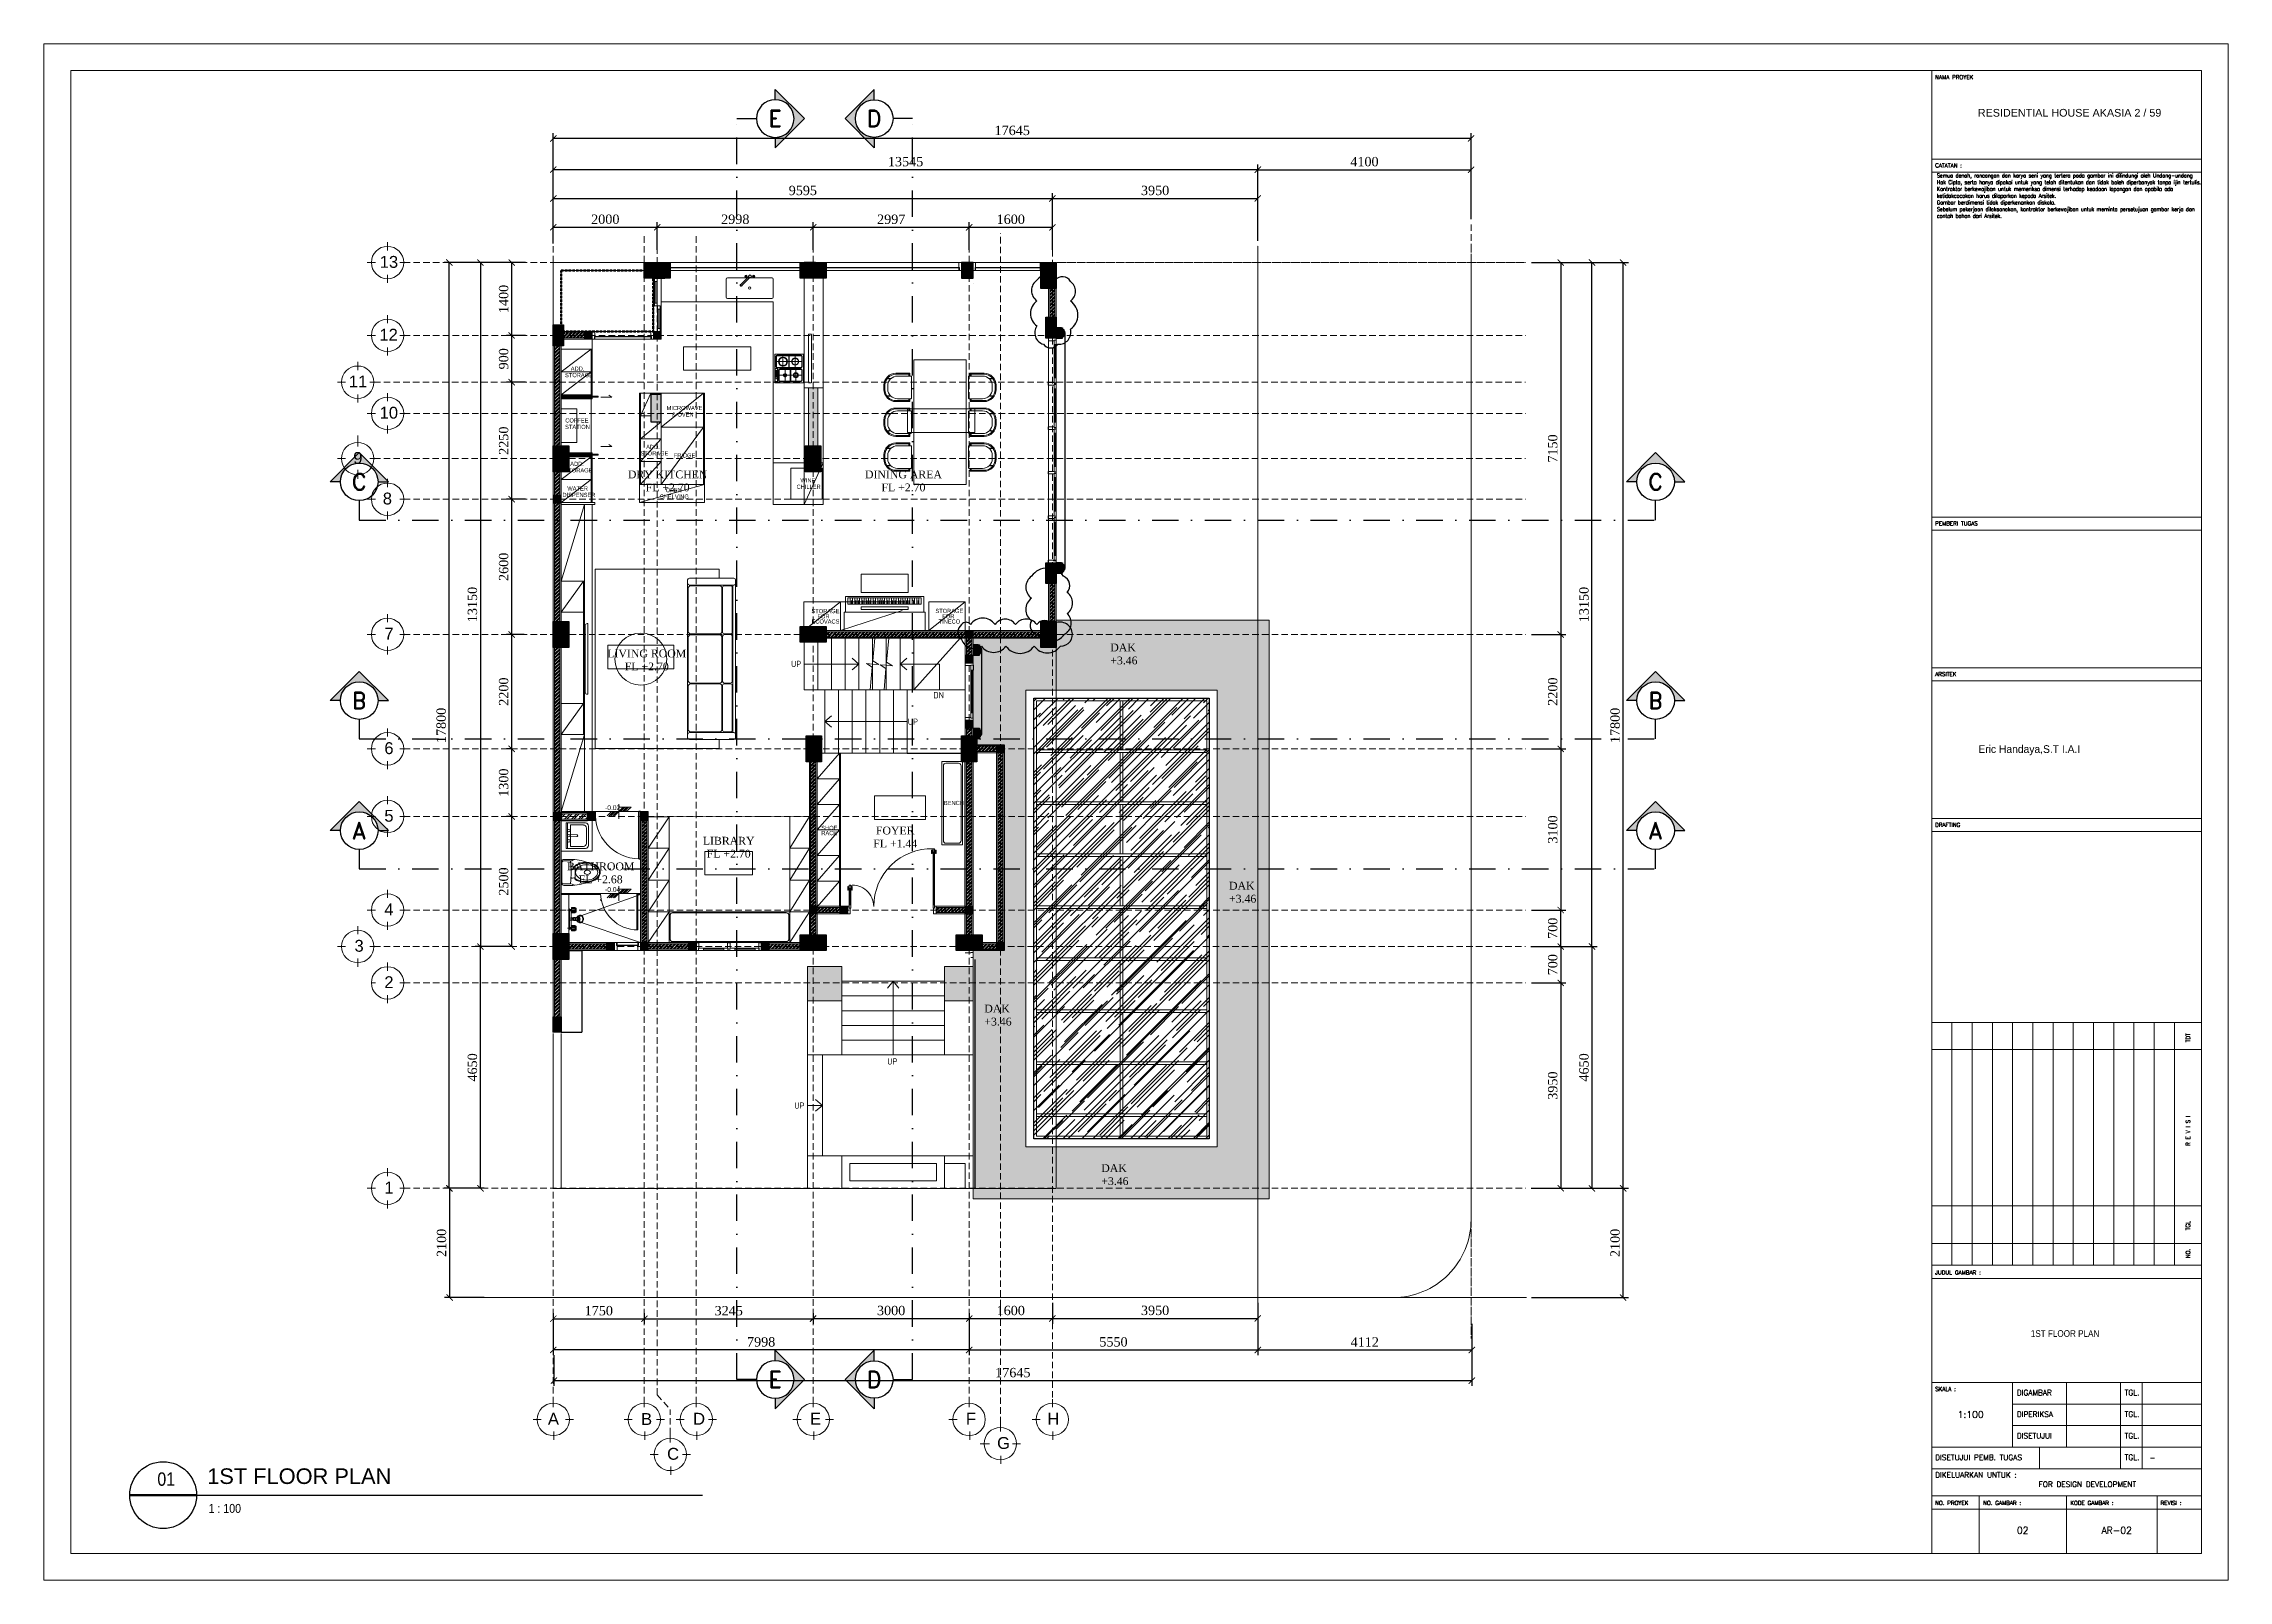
# Model space of a CAD drawing. Header units: millimetres. Extents: x -9564 to 494436, y -140371 to 4257.
# Drawn here: x 32436 to 74436, y -25289 to 4257 of the extents above; entities that cross this region are included whole.
import ezdxf
from ezdxf.enums import TextEntityAlignment as Align

# ---------------------------------------------------------------- set-up
doc = ezdxf.new("R2010")
doc.units = ezdxf.units.MM
doc.header["$MEASUREMENT"] = 0
for name, pattern in [('CONTINUA', [0]), ('DASHDOTX2', [50.8, 25.4, -12.7, 0, -12.7]), ('DASHED2', [0.375, 0.25, -0.125]), ('HIDDEN2', [0.1875, 0.125, -0.0625]), ('SLD-Solid', [0])]:
    doc.linetypes.add(name, pattern=pattern)
doc.layers.get('DEFPOINTS').update_dxf_attribs({"lineweight": 18})
for name, color, linetype, lineweight in [('09-Arsiran', 8, 'Continuous', 5), ('28-Arsiran', 252, 'Continuous', 5), ('8', 8, 'Continuous', 5), ('Arsir', 251, 'Continuous', 5), ('AS', 8, 'HIDDEN2', 5), ('DINDING', 1, 'Continuous', 20), ('DOOR OPENING', 4, 'SLD-Solid', 5), ('FURNITURE', 25, 'Continuous', 5), ('HATCH', 8, 'Continuous', 13), ('KOL', 5, 'Continuous', 18), ('KOP', 7, 'Continuous', 80), ('LEGEND', 1, 'DASHED2', 50), ('TEXT 1', 210, 'Continuous', 5), ('XR-KOP A3_MOZART$0$A-TXTKOP', 3, 'Continuous', 5), ('XR-KOP A3_MOZART$0$KOP-A1$0$A-GRSKOP', 1, 'Continuous', 5), ('XR-KOP A3_MOZART$0$KOP-A1$0$A-TXTKOP', 3, 'Continuous', 5)]:
    doc.layers.add(name, color=color, linetype=linetype, lineweight=lineweight)
for name, color, linetype in [('1', 5, 'Continuous'), ('DIM DET', 8, 'HIDDEN2'), ('FLOOR', 4, 'Continuous'), ('NOT', 1, 'Continuous'), ('TEXT', 4, 'Continuous'), ('WALL', 90, 'Continuous')]:
    doc.layers.add(name, color=color, linetype=linetype)
doc.styles.add('0010-WKA13-TEXT', font='isocp.shx', dxfattribs={"height": 15})
doc.styles.add('Arial Narrow', font='ARIALN.TTF')
doc.styles.add('NOTEXT1', font='arial.ttf')
doc.styles.add('NOTEXT2', font='arial.ttf')
doc.styles.add('NOTEXT4', font='arial.ttf')
doc.styles.add('ROMAND', font='romand.shx', dxfattribs={"width": 0.7})
doc.styles.get("Standard").update_dxf_attribs({"font": 'arial.ttf'})
doc.styles.add('style1', font='times.ttf', dxfattribs={"height": 0.15})
doc.styles.add('style2', font='times.ttf', dxfattribs={"height": 0.18})
doc.styles.add('XR-KOP A3_MOZART$0$KOP-A1$0$DIM100', font='SIMPLEX.shx', dxfattribs={"width": 0.8, "height": 250})
doc.styles.add('XR-KOP A3_MOZART$0$KOP-A1$0$ROMANS', font='romans.shx', dxfattribs={"height": 200})
doc.styles.add('XR-KOP A3_MOZART$0$ROMAND', font='romand.shx', dxfattribs={"height": 2, "bigfont": 'bigfont.shx'})
doc.styles.add('XR-KOP A3_MOZART$0$ROMANS', font='romans.shx', dxfattribs={"height": 200})
doc.dimstyles.new('ISO-25', dxfattribs={"dimtxt": 0.18, "dimasz": 0.12, "dimexe": 0.1, "dimexo": 0.1, "dimgap": 0.0625, "dimtad": 1, "dimtoh": 1, "dimdec": 0, "dimlfac": 1000, "dimtxsty": 'style2', "dimblk": 'ARCHTICK', "dimcen": 0.15, "dimclrd": 1, "dimclre": 1, "dimclrt": 4, "dimadec": 0, "dimazin": 0, "dimtfac": 1, "dimtdec": 0, "dimtmove": 0, "dimatfit": 3, "dimldrblk": 'OBLIQUE', "dimfxl": 1, "dimarcsym": 0})
pattern_1 = [(45, (-203586.375, -162934.193), (-33.675954, 33.675954), []), (45, (-203563.925, -162934.193), (-33.675954, 33.675954), [])]
pattern_2 = [(45, (-203586.375, -162939.193), (-33.675954, 33.675954), []), (45, (-203563.925, -162939.193), (-33.675954, 33.675954), [])]
pattern_3 = [(0, (0, 0), (0, 6.985), [5.08, -1.905]), (90, (0, 0), (-6.985, 4e-16), [5.08, -1.905])]

msp = doc.modelspace()

# ---------------------------------------------------------------- texts
at = {"layer": '8', "transparency": 33554687, "char_height": 119.99998, "width": 391.538006, "attachment_point": 3, "style": '0010-WKA13-TEXT'}
for s, insert in [('UP', (47001.6641, -7608.9358)), ('DN', (49742.4848, -8209.2509)), ('UP', (49244.8195, -8719.3921)), ('UP', (48850.9806, -15253.145)), ('UP', (47062.6549, -16101.1768))]:
    msp.add_mtext(s, dxfattribs=dict(at, insert=insert))
at = {"layer": 'TEXT', "width": 3201.420249, "attachment_point": 5, "style": 'style1'}
for s, insert, char_height in [('\\A1;DRY KITCHEN\\PFL +2.70', (44431.8244, -4152.0259), 149.999972), ('\\A1;DINING AREA\\PFL +2.70', (48965.6153, -4152.0259), 149.999972), ('\\A1;LIVING ROOM\\PFL +2.70', (44030.2054, -7594.5783), 149.999972), ('\\A1;\\pxql;DAK\\P+3.46', (54541.821, -7478.944), 149.999972), ('\\A1;FOYER\\PFL +1.44', (48807.0315, -10998.9595), 149.99997), ('\\A1;LIBRARY\\PFL +2.70', (45605.6614, -11194.9194), 149.999972), ('\\A1;BATHROOM\\PFL +2.68', (43144.332, -11688.1903), 149.999972), ('\\A1;\\pxql;DAK\\P+3.46', (56825.2725, -12059.9289), 149.999972), ('\\A1;\\pxql;DAK\\P+3.46', (52121.1649, -14422.6795), 149.999972), ('\\A1;\\pxql;DAK\\P+3.46', (54368.6822, -17489.9808), 149.999972)]:
    msp.add_mtext(s, dxfattribs=dict(at, insert=insert, char_height=char_height))
at = {"layer": 'TEXT 1', "transparency": 33554687, "style": 'Arial Narrow'}
for s, height, p in [('STORAGE', 79.99998, (49579.2974, -6689.6947)), ('FOR', 79.99998, (49711.9043, -6792.975)), ('-0.02', 92.78382, (43229.0972, -10478.7614)), ('-0.04', 92.78382, (43229.0972, -12053.7609))]:
    msp.add_text(s, height=height, dxfattribs=at).set_placement(p)
at = {"layer": 'XR-KOP A3_MOZART$0$A-TXTKOP', "char_height": 129.5859, "attachment_point": 1, "style": 'XR-KOP A3_MOZART$0$ROMAND'}
for s, insert in [('\\pxt15;{\\fCentury Gothic|b0|i0|c0|p34;\\W0.9;1ST FLOOR PLAN }', (70638.7681, -20479.3265)), ('02', (70371.7031, -24263.0792)), ('AR-02', (71998.9002, -24263.0792))]:
    msp.add_mtext_dynamic_manual_height_columns(s, width=334351.172439, gutter_width=75530.0676, heights=[0], dxfattribs=dict(at, insert=insert))
at = {"layer": 'XR-KOP A3_MOZART$0$A-TXTKOP', "style": 'XR-KOP A3_MOZART$0$ROMAND'}
msp.add_attdef('1:100', text='', height=129.5859, dxfattribs=at).set_placement((69482.8028, -22101.0053), align=Align.MIDDLE)

# ---------------------------------------------------------------- blocks, each defined once
blk = doc.blocks.new('hsdh')
at = {"layer": 'XR-KOP A3_MOZART$0$KOP-A1$0$A-GRSKOP', "linetype": 'Continuous', "lineweight": 5}
for p, q in [((140385, 56660), (140385, 82138)), ((140385, 80618), (145017, 80618)), ((140385, 74466), (145017, 74466)), ((140385, 74244), (145017, 74244)), ((140385, 71876), (145017, 71876)), ((140385, 71654), (145017, 71654)), ((140385, 69286), (145017, 69286)), ((140385, 69063), (145017, 69063)), ((140385, 65781), (145017, 65781)), ((140385, 65781), (145017, 65781)), ((140732, 61611), (140732, 65781)), ((141079, 61611), (141079, 65781)), ((141427, 61611), (141427, 65781)), ((141774, 61611), (141774, 65781)), ((142122, 61611), (142122, 65781)), ((142469, 61611), (142469, 65781)), ((142816, 61611), (142816, 65781)), ((143164, 61611), (143164, 65781)), ((143511, 61611), (143511, 65781)), ((143859, 61611), (143859, 65781)), ((144206, 61611), (144206, 65781)), ((144554, 61611), (144554, 65781)), ((140385, 65317), (145017, 65317)), ((140385, 62631), (145017, 62631)), ((140385, 61982), (145017, 61982)), ((140385, 61611), (145017, 61611)), ((140385, 61611), (145017, 61611)), ((140385, 61380), (145017, 61380)), ((140385, 59597), (145017, 59597)), ((141774, 59597), (141774, 58485)), ((142701, 59597), (142701, 58485)), ((143627, 59597), (143627, 58115)), ((143998, 59597), (143998, 58115)), ((141774, 59226), (145017, 59226)), ((141774, 58856), (145017, 58856)), ((140385, 58485), (145017, 58485)), ((142237, 58485), (142237, 58115)), ((140385, 58115), (145017, 58115)), ((140385, 57651), (145017, 57651)), ((141201, 57651), (141201, 56660)), ((142701, 57651), (142701, 56660)), ((144258, 57651), (144258, 56660)), ((140385, 57420), (145017, 57420))]:
    blk.add_line(p, q, dxfattribs=at)
at = {"layer": 'XR-KOP A3_MOZART$0$KOP-A1$0$A-GRSKOP', "color": 0, "linetype": 'Continuous', "lineweight": 5}
blk.add_lwpolyline([(145480, 82601), (107945, 82601), (107945, 56197), (145480, 56197)], close=True, dxfattribs=at)
at = {"layer": 'XR-KOP A3_MOZART$0$KOP-A1$0$A-GRSKOP', "color": 5, "linetype": 'Continuous', "lineweight": 5}
blk.add_lwpolyline([(145017, 82138), (108409, 82138), (108409, 56660), (145017, 56660)], close=True, dxfattribs=at)
at = {"layer": 'XR-KOP A3_MOZART$0$KOP-A1$0$A-GRSKOP', "linetype": 'Continuous', "lineweight": 5}
blk.add_lwpolyline([(145017, 80396), (140385, 80396)], dxfattribs=at)
at = {"layer": 'KOP', "color": 7, "char_height": 132.26, "attachment_point": 1, "style": 'style2'}
for s, insert in [('{\\fArial|b0|i0|c0|p34;RESIDENTIAL HOUSE AKASIA 2 / 59}', (141177, 81480)), ('{\\fBankGothic Lt BT|b0|i0|c0|p34;Eric Handaya,S.T I.A.I}', (141186, 70546))]:
    blk.add_mtext(s, dxfattribs=dict(at, insert=insert))
at = {"layer": 'XR-KOP A3_MOZART$0$A-TXTKOP', "lineweight": 5, "style": 'XR-KOP A3_MOZART$0$ROMANS'}
blk.add_text('-', height=92.6, dxfattribs=at).set_placement((144125, 58258))
at = {"layer": 'XR-KOP A3_MOZART$0$KOP-A1$0$A-TXTKOP', "lineweight": 5, "style": 'XR-KOP A3_MOZART$0$KOP-A1$0$ROMANS'}
for s, height, p in [('NAMA PROYEK', 69.49, (140443, 81990)), ('CATATAN :', 69.5, (140443, 80475)), ('PEMBERI TUGAS', 69.49, (140443, 74323)), ('ARSITEK', 69.5, (140443, 71733)), ('DRAFTING', 69.5, (140443, 69142)), ('JUDUL GAMBAR :', 69.49, (140443, 61451)), ('SKALA :', 69.5, (140443, 59449)), ('DIGAMBAR', 92.6, (141846, 59375)), ('TGL.', 92.6, (143699, 59375)), ('DIPERIKSA', 92.6, (141846, 59004)), ('TGL.', 92.6, (143699, 59004)), ('DISETUJUI', 92.6, (141846, 58634)), ('TGL.', 92.6, (143699, 58634)), ('DISETUJUI PEMB. TUGAS', 92.65, (140443, 58262)), ('TGL.', 92.6, (143699, 58263)), ('DIKELUARKAN UNTUK :', 92.65, (140443, 57961)), ('FOR DESIGN DEVELOPMENT', 92.65, (142221, 57800)), ('NO. PROYEK', 69.5, (140443, 57491)), ('NO. GAMBAR :', 69.49, (141267, 57491)), ('KODE GAMBAR :', 69.49, (142767, 57491)), ('REVISI :', 69.5, (144317, 57491))]:
    blk.add_text(s, height=height, dxfattribs=at).set_placement(p)
for s, height, p in [('TDT', 69.5, (144822, 65440)), ('R E V I S I', 69.49, (144822, 63662)), ('TGL', 69.5, (144822, 62210)), ('NO.', 69.5, (144822, 61732))]:
    blk.add_text(s, height=height, rotation=90, dxfattribs=at).set_placement(p)
at = {"layer": 'XR-KOP A3_MOZART$0$KOP-A1$0$A-TXTKOP', "insert": (140473, 80371), "char_height": 69.485, "width": 4456.22, "attachment_point": 1, "style": 'XR-KOP A3_MOZART$0$KOP-A1$0$DIM100'}
blk.add_mtext('Semua denah, rancangan dan karya seni yang tertera pada gambar ini dilindungi oleh Undang-undang Hak Cipta, serta hanya dipakai untuk yang telah ditentukan dan tidak boleh diperbanyak tanpa ijin tertulis.\\PKontraktor berkewajiban untuk memeriksa dimensi terhadap keadaan lapangan dan apabila ada ketidakcocokan harus dilaporkan kepada Arsitek.\\PGambar berdimensi tidak diperkenankan diskala.\\PSebelum pekerjaan dilaksanakan, kontraktor berkewajiban untuk meminta persetujuan gambar kerja dan contoh bahan dari Arsitek.', dxfattribs=at)
blk = doc.blocks.new('as1')
at = {"layer": '09-Arsiran'}
for p, q in [((136.702, 169.017), (136.702, 168.862)), ((136.312, 168.628), (136.468, 168.628)), ((136.935, 168.628), (137.091, 168.628)), ((136.702, 168.394), (136.702, 168.239)), ((136.702, 167.617), (136.702, 167.462)), ((136.312, 167.228), (136.468, 167.228)), ((136.935, 167.228), (137.091, 167.228)), ((136.702, 166.994), (136.702, 166.839)), ((135.739, 166.328), (135.895, 166.328)), ((136.128, 166.717), (136.128, 166.562)), ((136.362, 166.328), (136.517, 166.328)), ((136.128, 166.094), (136.128, 165.939)), ((136.702, 166.117), (136.702, 165.962)), ((136.312, 165.728), (136.468, 165.728)), ((136.702, 165.494), (136.702, 165.339)), ((136.935, 165.728), (137.091, 165.728)), ((136.128, 165.302), (136.128, 165.146)), ((136.128, 165.247), (136.128, 165.092)), ((135.739, 164.858), (135.895, 164.858)), ((136.362, 164.858), (136.517, 164.858)), ((136.128, 164.64), (136.128, 164.484)), ((136.128, 164.624), (136.128, 164.469)), ((136.702, 164.467), (136.702, 164.312)), ((136.312, 164.078), (136.468, 164.078)), ((136.702, 163.844), (136.702, 163.689)), ((136.935, 164.078), (137.091, 164.078)), ((136.702, 161.867), (136.702, 161.712)), ((136.312, 161.478), (136.468, 161.478)), ((136.935, 161.478), (137.091, 161.478)), ((136.702, 161.244), (136.702, 161.089)), ((136.702, 159.667), (136.702, 159.512)), ((136.312, 159.278), (136.468, 159.278)), ((136.935, 159.278), (137.091, 159.278)), ((136.702, 159.044), (136.702, 158.889)), ((136.702, 158.367), (136.702, 158.212)), ((136.312, 157.978), (136.468, 157.978)), ((136.935, 157.978), (137.091, 157.978)), ((136.702, 157.744), (136.702, 157.589)), ((136.702, 156.567), (136.702, 156.412)), ((136.128, 155.867), (136.128, 155.712)), ((136.312, 156.178), (136.468, 156.178)), ((136.702, 155.951), (136.702, 155.795)), ((136.935, 156.178), (137.091, 156.178)), ((135.739, 155.478), (135.895, 155.478)), ((136.362, 155.478), (136.517, 155.478)), ((136.128, 155.244), (136.128, 155.089)), ((136.702, 155.167), (136.702, 155.012)), ((136.39, 154.778), (136.468, 154.778)), ((136.935, 154.778), (137.091, 154.778)), ((136.702, 154.544), (136.702, 154.389)), ((136.702, 151.217), (136.702, 151.062)), ((136.312, 150.828), (136.468, 150.828)), ((136.935, 150.828), (137.091, 150.828)), ((136.702, 150.594), (136.702, 150.439)), ((139.888, 146.773), (139.888, 146.618)), ((141.638, 146.773), (141.638, 146.618)), ((142.638, 146.773), (142.638, 146.618)), ((144.886, 146.773), (144.886, 146.618)), ((147.883, 146.773), (147.883, 146.618)), ((149.483, 146.773), (149.483, 146.618)), ((139.499, 146.384), (139.655, 146.384)), ((140.122, 146.384), (140.278, 146.384)), ((141.249, 146.384), (141.405, 146.384)), ((141.872, 146.384), (142.028, 146.384)), ((142.249, 146.384), (142.405, 146.384)), ((142.872, 146.384), (143.028, 146.384)), ((144.496, 146.384), (144.652, 146.384)), ((145.119, 146.384), (145.275, 146.384)), ((147.494, 146.384), (147.65, 146.384)), ((148.483, 146.307), (148.483, 146.151)), ((149.094, 146.384), (149.25, 146.384)), ((139.899, 146.151), (139.899, 145.995)), ((141.649, 146.151), (141.649, 145.995)), ((142.138, 146.099), (142.138, 145.943)), ((142.649, 146.151), (142.649, 145.995)), ((144.897, 146.151), (144.897, 145.995)), ((147.894, 146.151), (147.894, 145.995)), ((148.094, 145.918), (148.25, 145.918)), ((148.117, 145.918), (148.273, 145.918)), ((148.717, 145.918), (148.873, 145.918)), ((149.494, 146.151), (149.494, 145.995)), ((141.749, 145.71), (141.905, 145.71)), ((142.149, 145.477), (142.149, 145.321)), ((142.372, 145.71), (142.528, 145.71)), ((148.494, 145.684), (148.494, 145.528))]:
    blk.add_line(p, q, dxfattribs=at)
for centre in [(136.702, 168.628), (136.702, 167.228), (136.128, 166.328), (136.702, 165.728), (136.128, 164.858), (136.702, 164.078), (136.702, 161.478), (136.702, 159.278), (136.702, 157.978), (136.702, 156.178), (136.128, 155.478), (136.702, 154.778), (136.702, 150.828), (139.888, 146.384), (141.638, 146.384), (142.638, 146.384), (144.886, 146.384), (147.883, 146.384), (149.483, 146.384), (148.483, 145.918), (142.138, 145.71)]:
    blk.add_circle(centre, 0.311, dxfattribs=at)
at = {"layer": 'AS'}
for p, q in [((139.888, 146.696), (139.888, 169.189)), ((141.638, 146.696), (141.638, 169.189)), ((141.888, 146.858), (141.888, 169.189)), ((142.638, 146.696), (142.638, 169.189)), ((144.883, 146.696), (144.883, 169.189)), ((147.883, 146.696), (147.883, 169.189)), ((148.483, 146.307), (148.483, 169.189)), ((149.483, 146.618), (149.483, 169.189)), ((137.013, 168.628), (158.579, 168.628)), ((139.873, 168.628), (158.579, 168.628)), ((137.013, 167.228), (158.579, 167.228)), ((136.44, 166.328), (158.579, 166.328)), ((137.013, 165.728), (158.579, 165.728)), ((136.44, 164.858), (158.579, 164.858)), ((137.013, 164.078), (158.579, 164.078)), ((137.013, 161.478), (158.579, 161.478)), ((137.013, 159.278), (158.579, 159.278)), ((137.013, 157.978), (158.579, 157.978)), ((137.013, 156.178), (158.579, 156.178)), ((136.44, 155.478), (158.579, 155.478)), ((137.013, 154.778), (158.579, 154.778)), ((137.013, 150.828), (158.579, 150.828)), ((141.888, 146.858), (142.138, 146.572)), ((142.138, 146.099), (142.138, 146.572))]:
    blk.add_line(p, q, dxfattribs=at)
at = {"layer": '09-Arsiran', "color": 2, "attachment_point": 1}
for s, insert, char_height in [('13', (136.551, 168.755), 0.2281), ('12', (136.545, 167.355), 0.2281), ('11', (135.958, 166.455), 0.2281), ('10', (136.549, 165.855), 0.2281), ('9', (136.042, 164.985), 0.228), ('8', (136.61, 164.205), 0.228), ('7', (136.64, 161.605), 0.228), ('6', (136.64, 159.405), 0.228), ('5', (136.64, 158.105), 0.228), ('4', (136.64, 156.305), 0.228), ('3', (136.066, 155.605), 0.228), ('2', (136.64, 154.905), 0.228), ('1', (136.64, 150.955), 0.228), ('A', (139.785, 146.511), 0.228), ('B', (141.576, 146.506), 0.228), ('D', (142.576, 146.511), 0.228), ('E', (144.824, 146.511), 0.228), ('F', (147.821, 146.511), 0.228), ('H', (149.386, 146.511), 0.228), ('C', (142.076, 145.837), 0.228), ('G', (148.421, 146.045), 0.228)]:
    blk.add_mtext_dynamic_manual_height_columns(s, width=0.05426, gutter_width=1.14, heights=[0], dxfattribs=dict(at, insert=insert, char_height=char_height))
blk = doc.blocks.new('NOT-28-ADI')
at = {"const_width": 50}
blk.add_lwpolyline([(-750, 0), (750, 0)], dxfattribs=at)
blk.add_circle((0, 0), 750)
at = {"layer": 'NOT'}
blk.add_line((750, 0), (12100, 0), dxfattribs=at)
at = {"color": 5, "style": 'NOTEXT4'}
for tag, p in [('JDL1', (988, 765)), ('JDL2', (988, 250))]:
    blk.add_attdef(tag, p, '', height=350, dxfattribs=at)
at = {"color": 5, "style": 'NOTEXT4', "width": 0.85}
blk.add_attdef('NO', text='', height=300, dxfattribs=at).set_placement((68, 360), align=Align.MIDDLE_CENTER)
at = {"style": 'NOTEXT1', "width": 0.85}
blk.add_attdef('REF.', text='', height=200, dxfattribs=at).set_placement((0, -190), align=Align.TOP_CENTER)
blk.add_attdef('SCALE', (1020, -398), '', height=200, dxfattribs=at)
blk.add_attdef('ROOM', text='', height=200, dxfattribs=at).set_placement((3715, -388), align=Align.RIGHT)
blk = doc.blocks.new('KOLOM PRAKTIS')
at = {"layer": 'HATCH'}
h = blk.add_hatch(color=256, dxfattribs=at)
h.dxf.hatch_style = 1
h.paths.add_polyline_path([(-75, 75), (-75, -75), (75, -75), (75, 75)])
at = {"layer": 'KOL'}
blk.add_lwpolyline([(-75, -75), (75, -75), (75, 75), (-75, 75)], close=True, dxfattribs=at)
blk = doc.blocks.new('KSK 3A')
at = {"layer": 'DOOR OPENING', "linetype": 'Continuous'}
blk.add_line((0, 0), (0, 150), dxfattribs=at)
blk.add_lwpolyline([(50, 95), (40, 95), (40, 150), (5, 150), (5, 145), (0, 145), (0, 5), (5, 5), (5, 0), (50, 0)], close=True, dxfattribs=at)
blk = doc.blocks.new('*U19')
at = {"layer": '8'}
h = blk.add_hatch(dxfattribs=at)
h.set_pattern_fill('ANSI32', color=256, scale=10)
h.set_pattern_definition([(45, (-126000.34, -343416.56), (-67.35192, 67.35192), []), (45, (-125955.43, -343416.56), (-67.35192, 67.35192), [])])
h.paths.add_polyline_path([(215, 25), (215, 125), (0, 125), (0, 25)])
for p, q in [((0, 125), (215, 125)), ((0, 25), (215, 25))]:
    blk.add_line(p, q, dxfattribs=at)
at = {"layer": 'WALL'}
blk.add_lwpolyline([(0, 0), (215, 0), (215, 150), (0, 150)], close=True, dxfattribs=at)
blk = doc.blocks.new('*U46')
at = {"layer": '8'}
h = blk.add_hatch(dxfattribs=at)
h.set_pattern_fill('ANSI32', color=256, scale=10)
h.set_pattern_definition([(45, (-125705.34, -343416.56), (-67.35192, 67.35192), []), (45, (-125660.43, -343416.56), (-67.35192, 67.35192), [])])
h.paths.add_polyline_path([(510, 25), (510, 125), (0, 125), (0, 25)])
for p, q in [((0, 125), (510, 125)), ((0, 25), (510, 25))]:
    blk.add_line(p, q, dxfattribs=at)
at = {"layer": 'WALL'}
blk.add_lwpolyline([(0, 0), (510, 0), (510, 150), (0, 150)], close=True, dxfattribs=at)
blk = doc.blocks.new('k2')
at = {"layer": 'HATCH', "transparency": 33554687}
h = blk.add_hatch(color=256, dxfattribs=at)
h.dxf.hatch_style = 1
h.paths.add_polyline_path([(255.23, 156.058), (255.23, 155.758), (255.49, 155.758), (255.49, 156.058)])
at = {"layer": 'KOL', "transparency": 33554687}
blk.add_lwpolyline([(255.23, 155.758), (255.49, 155.758), (255.49, 156.058), (255.23, 156.058)], close=True, dxfattribs=at)
blk = doc.blocks.new('_ArchTick')
at = {"color": 0, "linetype": 'ByBlock', "const_width": 0.15}
blk.add_lwpolyline([(-0.5, -0.5), (0.5, 0.5)], dxfattribs=at)
blk = doc.blocks.new('*D884')
at = {"color": 1, "lineweight": -2, "transparency": 16777216}
for p, q in [((42383, -13177), (42783, -13177)), ((42783, -13177), (42783, -14752)), ((42383, -14752), (42783, -14752))]:
    blk.add_line(p, q, dxfattribs=at)
at = {"layer": 'DEFPOINTS', "color": 0, "transparency": 16777216}
for p in [(42383, -13177), (42383, -14752), (42783, -14752)]:
    blk.add_point(p, dxfattribs=at)
at = {"color": 1, "lineweight": -2, "transparency": 16777216, "xscale": 0.12, "yscale": 0.12, "zscale": 0.12}
for p, rotation in [((42783, -13177), 90), ((42783, -14752), 270)]:
    blk.add_blockref('_ArchTick', p, dxfattribs=dict(at, rotation=rotation))
at = {"color": 4, "transparency": 16777216, "insert": (42783, -13964), "char_height": 0.18, "attachment_point": 5, "rotation": 90, "style": 'style2'}
blk.add_mtext('1575000', dxfattribs=at)
blk = doc.blocks.new('_Oblique')
at = {"color": 0, "linetype": 'ByBlock', "lineweight": -2}
blk.add_line((-0.5, -0.5), (0.5, 0.5), dxfattribs=at)
blk = doc.blocks.new('KUSEN PINTU')
at = {"layer": 'DOOR OPENING', "linetype": 'Continuous', "transparency": 33554687}
for p, q in [((-50, 110), (-30, 110)), ((-50, 0), (-50, 110)), ((-5, 0), (-50, 0)), ((-30, 110), (-30, 150)), ((-30, 150), (-5, 150)), ((-5, 150), (-5, 145)), ((-5, 145), (0, 145)), ((0, 5), (-5, 5)), ((-5, 5), (-5, 0)), ((0, 145), (0, 5))]:
    blk.add_line(p, q, dxfattribs=at)
at = {"layer": 'DOOR OPENING', "linetype": 'Continuous', "ltscale": 10, "transparency": 33554687}
for p, q in [((0, 145), (0, 150)), ((0, 5), (0, 0))]:
    blk.add_line(p, q, dxfattribs=at)
blk = doc.blocks.new('d2')
at = {"layer": 'DOOR OPENING', "linetype": 'Continuous', "transparency": 33554687}
for p, q in [((249.155, 157.507), (249.155, 157.575)), ((249.155, 157.575), (249.164, 157.575)), ((249.164, 157.507), (249.155, 157.507)), ((249.164, 157.575), (249.164, 157.507)), ((249.179, 157.559), (249.179, 157.578)), ((249.181, 157.58), (249.183, 157.58)), ((249.183, 157.557), (249.181, 157.557)), ((249.213, 157.602), (249.183, 157.602)), ((249.183, 157.602), (249.183, 157.535)), ((249.183, 157.58), (249.183, 157.557)), ((249.183, 157.535), (249.213, 157.535)), ((249.213, 157.535), (249.213, 157.602)), ((249.213, 157.58), (249.213, 157.557)), ((249.215, 157.58), (249.213, 157.58)), ((249.213, 157.557), (249.215, 157.557)), ((249.217, 157.559), (249.217, 157.578)), ((249.233, 157.575), (249.233, 157.507)), ((249.241, 157.575), (249.233, 157.575)), ((249.233, 157.507), (249.241, 157.507)), ((249.241, 157.507), (249.241, 157.575)), ((247.545, 156.807), (247.545, 156.875)), ((247.545, 156.875), (247.553, 156.875)), ((247.553, 156.807), (247.545, 156.807)), ((247.553, 156.875), (247.553, 156.807)), ((247.569, 156.859), (247.569, 156.878)), ((247.571, 156.88), (247.573, 156.88)), ((247.573, 156.857), (247.571, 156.857)), ((247.573, 156.835), (247.573, 156.902)), ((247.573, 156.902), (247.603, 156.902)), ((247.573, 156.88), (247.573, 156.857)), ((247.603, 156.835), (247.573, 156.835)), ((247.603, 156.902), (247.603, 156.835)), ((247.603, 156.88), (247.603, 156.857)), ((247.605, 156.88), (247.603, 156.88)), ((247.603, 156.857), (247.605, 156.857)), ((247.606, 156.859), (247.606, 156.878)), ((247.622, 156.875), (247.622, 156.807)), ((247.631, 156.875), (247.622, 156.875)), ((247.622, 156.807), (247.631, 156.807)), ((247.631, 156.807), (247.631, 156.875)), ((247.573, 156.525), (247.573, 156.457)), ((247.603, 156.525), (247.573, 156.525)), ((247.603, 156.457), (247.573, 156.457)), ((247.603, 156.457), (247.603, 156.525)), ((249.183, 156.457), (249.183, 156.525)), ((249.183, 156.525), (249.213, 156.525)), ((249.183, 156.457), (249.213, 156.457)), ((249.213, 156.525), (249.213, 156.457))]:
    blk.add_line(p, q, dxfattribs=at)
at = {"layer": 'DOOR OPENING', "linetype": 'Continuous', "ltscale": 10, "transparency": 33554687}
for p, q in [((249.179, 157.571), (249.164, 157.571)), ((249.179, 157.565), (249.164, 157.565)), ((249.183, 156.525), (249.183, 157.535)), ((249.198, 157.535), (249.198, 156.525)), ((249.213, 156.525), (249.213, 157.535)), ((249.233, 157.571), (249.217, 157.571)), ((249.233, 157.565), (249.217, 157.565)), ((247.553, 156.871), (247.569, 156.871)), ((247.553, 156.865), (247.569, 156.865)), ((247.573, 156.525), (247.573, 156.835)), ((247.588, 156.835), (247.588, 156.525)), ((247.603, 156.525), (247.603, 156.835)), ((247.606, 156.871), (247.622, 156.871)), ((247.606, 156.865), (247.622, 156.865))]:
    blk.add_line(p, q, dxfattribs=at)
at = {"layer": 'DOOR OPENING', "transparency": 33554687}
blk.add_line((247.573, 156.457), (247.573, 156.497), dxfattribs=at)
at = {"layer": 'DOOR OPENING', "color": 8, "ltscale": 10, "transparency": 33554687}
for centre, radius, start, end in [((249.158, 156.488), 1.115, 88.6804, 179.7703), ((247.634, 156.491), 0.409, 0.1862, 96.4912)]:
    blk.add_arc(centre, radius, start, end, dxfattribs=at)
at = {"layer": 'DOOR OPENING', "linetype": 'Continuous', "transparency": 33554687}
for centre, start, end in [((249.181, 157.578), 90, 180), ((249.181, 157.559), 180, 270), ((249.215, 157.578), 0, 90), ((249.215, 157.559), 270, 0), ((247.571, 156.878), 90, 180), ((247.571, 156.859), 180, 270), ((247.605, 156.878), 0, 90), ((247.605, 156.859), 270, 0)]:
    blk.add_arc(centre, 0.00169, start, end, dxfattribs=at)
at = {"layer": 'DOOR OPENING', "linetype": 'Continuous', "transparency": 33554687, "xscale": -0.001, "yscale": 0.001, "zscale": 0.001}
blk.add_blockref('KUSEN PINTU', (247.543, 156.347), dxfattribs=at)
at = {"layer": 'DOOR OPENING', "transparency": 33554687, "xscale": 0.001, "yscale": 0.001, "zscale": 0.001}
blk.add_blockref('KUSEN PINTU', (249.243, 156.347), dxfattribs=at)
blk = doc.blocks.new('kan')
at = {"layer": 'Arsir'}
for p, q in [((256.935, 160.447), (256.935, 159.504)), ((256.935, 160.447), (256.985, 160.447)), ((256.985, 160.447), (256.985, 159.504)), ((255.323, 159.504), (258.598, 159.504)), ((258.598, 159.454), (255.323, 159.454)), ((256.935, 159.454), (256.935, 158.51)), ((256.985, 159.454), (256.985, 158.504)), ((255.323, 158.504), (258.598, 158.504)), ((258.598, 158.454), (255.323, 158.454)), ((256.935, 158.454), (256.935, 157.51)), ((256.985, 158.454), (256.985, 157.504)), ((255.323, 157.504), (258.598, 157.504)), ((258.598, 157.454), (255.323, 157.454)), ((256.935, 157.454), (256.935, 156.51)), ((256.985, 157.454), (256.985, 156.504)), ((255.323, 156.504), (258.598, 156.504)), ((258.598, 156.454), (255.323, 156.454)), ((256.935, 156.454), (256.935, 155.51)), ((256.985, 156.454), (256.985, 155.504)), ((255.323, 155.504), (258.598, 155.504)), ((258.598, 155.454), (255.323, 155.454)), ((256.935, 155.454), (256.935, 154.51)), ((256.985, 155.454), (256.985, 154.504)), ((255.323, 154.504), (258.598, 154.504)), ((258.598, 154.454), (255.323, 154.454)), ((256.935, 154.454), (256.935, 153.51)), ((256.985, 154.454), (256.985, 153.504)), ((255.323, 153.504), (258.598, 153.504)), ((258.598, 153.454), (255.323, 153.454)), ((256.935, 153.454), (256.935, 152.51)), ((256.985, 153.454), (256.985, 152.504)), ((255.323, 152.504), (258.598, 152.504)), ((258.598, 152.454), (255.323, 152.454)), ((256.935, 152.454), (256.935, 152.072)), ((256.985, 152.454), (256.985, 152.072))]:
    blk.add_line(p, q, dxfattribs=at)
blk.add_lwpolyline([(255.323, 160.447), (258.598, 160.447), (258.598, 152.072), (255.323, 152.072)], close=True, dxfattribs=at)
blk = doc.blocks.new('q')
at = {"layer": '8', "transparency": 33554687}
blk.add_lwpolyline([(253.505, 159.277), (253.905, 159.277), (253.905, 157.677), (253.505, 157.677)], close=True, dxfattribs=at)
blk.add_lwpolyline([(253.585, 159.247), (253.825, 159.247, -0.414214), (253.875, 159.197), (253.875, 157.757, -0.414214), (253.825, 157.707), (253.585, 157.707, -0.414214), (253.535, 157.757), (253.535, 159.197, -0.414214)], format="xyb", close=True, dxfattribs=at)
at = {"layer": 'TEXT 1', "transparency": 33554687, "style": 'Arial Narrow'}
blk.add_text('BENCH', height=0.08, dxfattribs=at).set_placement((253.545, 158.442))
blk = doc.blocks.new('rK')
at = {"layer": '8'}
for p, q in [((251.108, 158.946), (251.538, 159.437)), ((251.558, 158.946), (251.108, 158.946)), ((251.108, 158.454), (251.538, 158.946)), ((251.558, 158.454), (251.108, 158.454)), ((251.108, 157.962), (251.538, 158.454)), ((251.558, 157.962), (251.108, 157.962)), ((251.108, 157.471), (251.538, 157.962)), ((251.558, 157.471), (251.108, 157.471)), ((251.108, 156.979), (251.538, 157.471)), ((251.558, 156.979), (251.108, 156.979)), ((251.108, 156.487), (251.538, 156.979))]:
    blk.add_line(p, q, dxfattribs=at)
at = {"layer": '8', "transparency": 33554687}
blk.add_line((251.538, 159.437), (251.538, 156.497), dxfattribs=at)
at = {"layer": 'DINDING'}
blk.add_lwpolyline([(251.108, 159.437), (251.558, 159.437), (251.558, 156.497), (251.108, 156.497)], close=True, dxfattribs=at)
at = {"layer": 'TEXT 1', "transparency": 33554687, "style": 'Arial Narrow'}
for s, p in [('SHOE', (251.188, 157.962)), ('RACK', (251.188, 157.862))]:
    blk.add_text(s, height=0.08, dxfattribs=at).set_placement(p)
blk = doc.blocks.new('DZSG')
at = {"layer": 'FURNITURE', "transparency": 33554687}
for p, q in [((253.185, 162.15), (251.625, 162.15)), ((251.625, 162.15), (251.625, 161.797)), ((251.65, 162.452), (253.16, 162.452)), ((251.65, 162.15), (251.65, 162.452)), ((251.701, 162.426), (253.11, 162.426)), ((251.701, 162.426), (251.701, 162.301)), ((253.11, 162.301), (251.701, 162.301)), ((251.745, 162.426), (251.745, 162.301)), ((251.789, 162.426), (251.789, 162.301)), ((251.833, 162.426), (251.833, 162.301)), ((251.877, 162.426), (251.877, 162.301)), ((251.921, 162.426), (251.921, 162.301)), ((252.858, 162.25), (251.952, 162.25)), ((251.952, 162.25), (251.952, 162.2)), ((251.952, 162.2), (252.858, 162.2)), ((251.965, 162.426), (251.965, 162.301)), ((252.009, 162.426), (252.009, 162.301)), ((252.053, 162.426), (252.053, 162.301)), ((252.097, 162.426), (252.097, 162.301)), ((252.141, 162.426), (252.141, 162.301)), ((252.185, 162.426), (252.185, 162.301)), ((252.229, 162.426), (252.229, 162.301)), ((252.273, 162.426), (252.273, 162.301)), ((252.317, 162.426), (252.317, 162.301)), ((252.361, 162.426), (252.361, 162.301)), ((252.405, 162.426), (252.405, 162.301)), ((252.449, 162.426), (252.449, 162.301)), ((252.493, 162.426), (252.493, 162.301)), ((252.537, 162.426), (252.537, 162.301)), ((252.581, 162.426), (252.581, 162.301)), ((252.625, 162.426), (252.625, 162.301)), ((252.669, 162.426), (252.669, 162.301)), ((252.714, 162.426), (252.714, 162.301)), ((252.758, 162.426), (252.758, 162.301)), ((252.802, 162.426), (252.802, 162.301)), ((252.846, 162.426), (252.846, 162.301)), ((252.858, 162.2), (252.858, 162.25)), ((252.89, 162.426), (252.89, 162.301)), ((252.934, 162.426), (252.934, 162.301)), ((252.978, 162.426), (252.978, 162.301)), ((253.022, 162.426), (253.022, 162.301)), ((253.066, 162.426), (253.066, 162.301)), ((253.11, 162.426), (253.11, 162.301)), ((253.16, 162.452), (253.16, 162.15)), ((253.185, 162.15), (253.185, 161.797))]:
    blk.add_line(p, q, dxfattribs=at)
blk.add_lwpolyline([(251.952, 162.527), (252.858, 162.527), (252.858, 162.879), (251.952, 162.879)], close=True, dxfattribs=at)
for points in [[(251.77, 162.301), (251.77, 162.376)], [(251.852, 162.301), (251.852, 162.376)], [(251.902, 162.301), (251.902, 162.376)], [(251.984, 162.301), (251.984, 162.376)], [(252.072, 162.301), (252.072, 162.376)], [(252.122, 162.301), (252.122, 162.376)], [(252.204, 162.301), (252.204, 162.376)], [(252.298, 162.301), (252.298, 162.376)], [(252.342, 162.301), (252.342, 162.376)], [(252.386, 162.301), (252.386, 162.376)], [(252.468, 162.301), (252.468, 162.376)], [(252.556, 162.301), (252.556, 162.376)], [(252.607, 162.301), (252.607, 162.376)], [(252.695, 162.301), (252.695, 162.376)], [(252.776, 162.301), (252.776, 162.376)], [(252.827, 162.301), (252.827, 162.376)], [(252.871, 162.301), (252.871, 162.376)], [(252.959, 162.301), (252.959, 162.376)], [(253.047, 162.301), (253.047, 162.376)]]:
    blk.add_lwpolyline(points, dxfattribs=at)
blk = doc.blocks.new('SS')
at = {"layer": '8', "transparency": 33554687}
for p, q in [((251.555, 162.347), (250.855, 161.797)), ((253.955, 162.347), (253.255, 161.797))]:
    blk.add_line(p, q, dxfattribs=at)
at = {"layer": '8', "linetype": 'DASHED2', "ltscale": 5, "transparency": 33554559}
for p in [(251.555, 162.347), (251.555, 161.797)]:
    blk.add_line(p, (253.255, 162.347), dxfattribs=at)
at = {"layer": '8', "linetype": 'Continuous', "transparency": 33554687}
for points in [[(250.855, 161.797), (251.555, 161.797), (251.555, 162.347), (250.855, 162.347)], [(253.255, 161.797), (253.955, 161.797), (253.955, 162.347), (253.255, 162.347)]]:
    blk.add_lwpolyline(points, close=True, dxfattribs=at)
at = {"layer": 'TEXT 1', "transparency": 33554687, "style": 'Arial Narrow'}
for s, p in [('STORAGE', (251, 162.131)), ('ECOVACS', (251, 161.931)), ('FOR', (251.114, 162.031)), ('TINECO', (253.444, 161.931))]:
    blk.add_text(s, height=0.08, dxfattribs=at).set_placement(p)
blk = doc.blocks.new('SAN-1')
at = {"layer": '8', "color": 8}
for p, q in [((-19.1, 49.7), (-18.2, 42.5)), ((-16.8, 43.9), (-17.7, 50.8)), ((16.8, 43.9), (17.7, 50.8)), ((19.1, 49.7), (18.2, 42.5))]:
    blk.add_line(p, q, dxfattribs=at)
at = {"layer": '8', "color": 8, "linetype": 'CONTINUA'}
for p, q in [((4.5, 57), (-4.5, 57)), ((4.5, 55), (-4.5, 55)), ((3.5, 49), (-3.5, 49)), ((-29.5, 32), (-29.5, 3)), ((-29.5, 3), (-23.5, 3)), ((-27.5, 32), (-27.5, 3)), ((-27.5, 5), (-23.5, 5)), ((-23.5, 29), (-23.5, 1.2)), ((22.3, 0), (-22.3, 0)), ((23.5, 1.2), (23.5, 29)), ((27.5, 5), (23.5, 5)), ((23.5, 3), (29.5, 3)), ((27.5, 3), (27.5, 32)), ((29.5, 3), (29.5, 32))]:
    blk.add_line(p, q, dxfattribs=at)
for centre, radius, start, end in [((-4.5, 32), 25, 90, 180), ((-4.5, 32), 23, 90, 180), ((-3.5, 29), 20, 90, 180), ((3.5, 29), 20, 360, 90), ((4.5, 32), 25, 360, 90), ((4.5, 32), 23, 360, 90), ((-22.3, 1.2), 1.2, 180, 270), ((22.3, 1.2), 1.2, 270, 360)]:
    blk.add_arc(centre, radius, start, end, dxfattribs=at)
blk = doc.blocks.new('LIB')
at = {"layer": '8', "transparency": 33554687}
for p, q in [((247.86, 158.217), (248.26, 158.217)), ((248.26, 158.217), (247.86, 157.611)), ((248.26, 158.217), (250.958, 158.222)), ((248.26, 158.217), (248.26, 157.777)), ((250.585, 158.222), (250.585, 157.777)), ((250.958, 158.222), (250.585, 157.611)), ((247.86, 157.611), (248.26, 157.611)), ((248.26, 157.611), (247.86, 157)), ((248.26, 155.797), (248.26, 157.777)), ((250.585, 155.797), (250.585, 157.777)), ((250.585, 157.611), (250.958, 157.611)), ((250.958, 157.611), (250.585, 157)), ((247.86, 157), (248.26, 157)), ((248.26, 157), (247.86, 156.389)), ((250.585, 157), (250.958, 157)), ((250.958, 157), (250.585, 156.389)), ((247.86, 156.389), (248.26, 156.389)), ((248.26, 156.389), (247.86, 155.797)), ((250.585, 156.389), (250.958, 156.389)), ((250.958, 156.389), (250.585, 155.797))]:
    blk.add_line(p, q, dxfattribs=at)
blk.add_lwpolyline([(248.26, 156.389), (250.585, 156.389), (250.585, 155.797), (248.26, 155.797)], close=True, dxfattribs=at)
blk.add_lwpolyline([(248.33, 156.369), (250.515, 156.369, -0.414214), (250.565, 156.319), (250.565, 155.867, -0.414214), (250.515, 155.817), (248.33, 155.817, -0.414214), (248.28, 155.867), (248.28, 156.319, -0.414214)], format="xyb", close=True, dxfattribs=at)
blk = doc.blocks.new('TV 65')
at = {"layer": 'FURNITURE', "linetype": 'Continuous', "ltscale": 0.5, "transparency": 33554687}
for p, q in [((89895, 176919), (89895, 176906)), ((89895, 176906), (91255, 176906)), ((89932, 176956), (91218, 176956)), ((90249, 176986), (90927, 176986)), ((90249, 176956), (90249, 176986)), ((90927, 176956), (90927, 176986)), ((91255, 176919), (91255, 176906))]:
    blk.add_line(p, q, dxfattribs=at)
for centre, start, end in [((89932, 176919), 90, 180), ((91218, 176919), 0, 90)]:
    blk.add_arc(centre, 36.8, start, end, dxfattribs=at)
blk = doc.blocks.new('HSEH')
at = {"layer": '8', "transparency": 33554687}
for p, q in [((246.785, 164.262), (246.185, 164.262)), ((246.635, 164.222), (246.185, 164.222)), ((246.635, 164.222), (246.185, 162.747)), ((246.835, 164.222), (246.635, 164.222)), ((246.835, 164.262), (246.785, 164.262)), ((246.835, 164.262), (246.835, 164.222)), ((246.635, 162.747), (246.185, 162.747)), ((246.615, 159.797), (246.615, 162.747)), ((246.635, 159.797), (246.185, 159.797)), ((246.635, 159.797), (246.185, 158.317)), ((246.185, 158.317), (246.845, 158.317)), ((246.845, 158.317), (246.845, 158.297))]:
    blk.add_line(p, q, dxfattribs=at)
at = {"layer": '8'}
for p, q in [((246.615, 162.747), (246.185, 162.15)), ((246.635, 162.15), (246.185, 162.15)), ((246.635, 160.394), (246.185, 160.394)), ((246.185, 159.797), (246.615, 160.394))]:
    blk.add_line(p, q, dxfattribs=at)
at = {"layer": 'FURNITURE', "linetype": 'Continuous', "transparency": 33554687}
blk.add_line((246.635, 164.222), (246.635, 158.317), dxfattribs=at)
at = {"layer": 'FURNITURE', "linetype": 'Continuous', "transparency": 33554559}
blk.add_line((246.785, 164.222), (246.785, 158.317), dxfattribs=at)
at = {"layer": 'FURNITURE', "linetype": 'Continuous', "transparency": 33554687, "xscale": -0.001000000000000001, "yscale": 0.001000000000000001, "zscale": 0.001, "rotation": 90}
blk.add_blockref('TV 65', (423.606, 251.827), dxfattribs=at)
blk = doc.blocks.new('SHE')
at = {"layer": '8', "transparency": 33554687}
for p, q in [((247.69, 164.262), (247.69, 166.362)), ((247.69, 166.362), (248.11, 166.362)), ((247.71, 164.607), (247.71, 166.362)), ((247.71, 165.924), (247.91, 166.362)), ((248.11, 165.707), (248.925, 166.362)), ((247.69, 165.924), (247.91, 165.924)), ((247.69, 165.485), (248.11, 165.485)), ((247.71, 165.485), (248.11, 165.812)), ((247.71, 165.046), (248.11, 165.485)), ((247.69, 165.046), (248.11, 165.046)), ((247.71, 164.607), (248.11, 165.046)), ((247.69, 164.607), (248.945, 164.607)), ((247.69, 164.262), (248.945, 164.607)), ((247.69, 164.262), (248.945, 164.262))]:
    blk.add_line(p, q, dxfattribs=at)
at = {"layer": 'FURNITURE', "linetype": 'Continuous', "transparency": 33554687}
for p, q in [((248.11, 166.362), (248.945, 166.362)), ((248.925, 164.607), (248.925, 166.362)), ((248.945, 164.262), (248.945, 166.362)), ((248.11, 165.812), (248.11, 164.607)), ((248.11, 165.707), (248.945, 165.707)), ((248.11, 164.607), (248.925, 165.707))]:
    blk.add_line(p, q, dxfattribs=at)
at = {"layer": 'TEXT 1', "transparency": 33554687, "style": 'Arial Narrow'}
for s, p in [('MICROWAVE', (248.213, 166.036)), ('& OVEN', (248.318, 165.911)), ('STORAGE', (247.711, 165.164)), ('ADD.', (247.821, 165.288)), ('FRIDGE', (248.352, 165.124)), ('SHELVING', (248.086, 164.333)), ('OPEN', (248.196, 164.457))]:
    blk.add_text(s, height=0.08, dxfattribs=at).set_placement(p)
blk = doc.blocks.new('HSE')
at = {"layer": '8'}
for p, q in [((246.185, 167.422), (246.635, 167.422)), ((246.785, 167.207), (246.185, 167.207)), ((246.185, 166.77), (246.765, 167.207)), ((246.765, 167.207), (246.765, 166.332)), ((246.785, 167.207), (246.785, 167.397)), ((246.785, 167.207), (246.785, 166.332)), ((246.785, 166.77), (246.185, 166.77)), ((246.185, 166.332), (246.765, 166.77)), ((246.185, 164.7), (246.765, 165.137)), ((246.765, 164.262), (246.765, 165.137)), ((246.785, 164.262), (246.785, 165.137)), ((246.785, 164.7), (246.185, 164.7)), ((246.185, 164.262), (246.765, 164.7))]:
    blk.add_line(p, q, dxfattribs=at)
at = {"layer": '8', "linetype": 'Continuous', "transparency": 33554687}
for p, q in [((246.785, 167.397), (246.185, 167.397)), ((246.785, 166.332), (246.185, 166.332))]:
    blk.add_line(p, q, dxfattribs=at)
at = {"layer": '8', "transparency": 33554687}
for p, q in [((246.765, 165.217), (246.765, 166.252)), ((246.785, 165.137), (246.185, 165.137))]:
    blk.add_line(p, q, dxfattribs=at)
for points in [[(246.785, 166.312), (246.185, 166.312), (246.185, 166.332), (246.785, 166.332)], [(246.185, 166.282), (246.899, 166.282), (246.899, 166.302), (246.185, 166.302)], [(246.785, 166.252), (246.185, 166.252), (246.185, 166.272), (246.785, 166.272)], [(246.785, 165.197), (246.185, 165.197), (246.185, 165.217), (246.785, 165.217)], [(246.185, 165.167), (246.899, 165.167), (246.899, 165.187), (246.185, 165.187)], [(246.785, 165.137), (246.185, 165.137), (246.185, 165.157), (246.785, 165.157)]]:
    blk.add_lwpolyline(points, close=True, dxfattribs=at)
at = {"layer": '8', "linetype": 'DASHED2', "ltscale": 10, "transparency": 33554559}
blk.add_lwpolyline([(246.185, 165.41), (246.485, 165.41), (246.485, 166.06), (246.185, 166.06)], dxfattribs=at)
at = {"layer": 'TEXT 1', "transparency": 33554687, "style": 'Arial Narrow'}
for s, p in [('STORAGE', (246.261, 166.668)), ('ADD.', (246.371, 166.793)), ('STATION', (246.262, 165.673)), ('COFFEE', (246.266, 165.797)), ('STORAGE', (246.251, 164.837)), ('ADD.', (246.361, 164.962)), ('DISPENSER', (246.211, 164.365)), ('WATER', (246.305, 164.489))]:
    blk.add_text(s, height=0.08, dxfattribs=at).set_placement(p)
blk = doc.blocks.new('SINK PANTRY')
at = {"layer": 'FURNITURE', "linetype": 'Continuous', "ltscale": 0.5, "transparency": 33554687}
for p, q in [((207756, 177367), (207756, 178411)), ((207786, 178441), (208217, 178441)), ((208247, 178411), (208247, 177367)), ((207747, 177973), (207702, 177973)), ((207747, 177795), (207702, 177795)), ((207725, 177950), (207725, 177996)), ((207725, 177772), (207725, 177817)), ((207735, 177918), (207916, 178098)), ((207758, 177895), (207938, 178075)), ((208217, 177337), (207786, 177337))]:
    blk.add_line(p, q, dxfattribs=at)
for centre, radius in [((207725, 177884), 34.9), ((207725, 177884), 28.5), ((207725, 177973), 27.9), ((207725, 177795), 27.9), ((207725, 177973), 22.8), ((207725, 177795), 22.8), ((207999, 177889), 27.9)]:
    blk.add_circle(centre, radius, dxfattribs=at)
for centre, radius, start, end in [((207786, 178411), 30, 90, 180), ((208217, 178411), 30, 0, 90), ((207931, 178090), 23.3, 267.9463, 180.6751), ((207931, 178090), 16.9, 295.2833, 150.2559), ((207786, 177367), 30, 180, 220.8107), ((207786, 177367), 30, 180, 270), ((208217, 177367), 30, 270, 0)]:
    blk.add_arc(centre, radius, start, end, dxfattribs=at)
blk = doc.blocks.new('DAP')
at = {"layer": '8', "transparency": 33554687}
for p, q in [((250.293, 167.112), (250.843, 167.112)), ((250.293, 166.562), (250.293, 167.112)), ((250.302, 166.837), (250.302, 166.585)), ((250.347, 166.837), (250.302, 166.837)), ((250.315, 166.87), (250.315, 167.068)), ((250.322, 166.792), (250.337, 166.792)), ((250.322, 166.754), (250.337, 166.754)), ((250.324, 166.87), (250.324, 167.068)), ((250.564, 166.969), (250.324, 166.969)), ((250.337, 167.09), (250.799, 167.09)), ((250.337, 167.082), (250.564, 167.082)), ((250.337, 166.857), (250.564, 166.857)), ((250.337, 166.848), (250.799, 166.848)), ((250.347, 166.585), (250.347, 166.837)), ((250.367, 166.606), (250.367, 166.804)), ((250.376, 166.606), (250.376, 166.804)), ((250.389, 166.826), (250.799, 166.826)), ((250.389, 166.817), (250.59, 166.817)), ((250.451, 167.082), (250.451, 166.857)), ((250.49, 166.817), (250.49, 166.593)), ((250.564, 167.082), (250.564, 166.857)), ((250.573, 167.082), (250.573, 166.857)), ((250.573, 167.082), (250.799, 167.082)), ((250.573, 166.969), (250.812, 166.969)), ((250.573, 166.857), (250.799, 166.857)), ((250.59, 166.817), (250.59, 166.593)), ((250.599, 166.817), (250.799, 166.817)), ((250.599, 166.817), (250.599, 166.593)), ((250.686, 167.082), (250.686, 166.857)), ((250.699, 166.817), (250.699, 166.593)), ((250.812, 166.87), (250.812, 167.068)), ((250.812, 166.606), (250.812, 166.804)), ((250.821, 167.068), (250.821, 166.87)), ((250.821, 166.87), (250.821, 167.061)), ((250.821, 166.804), (250.821, 166.606)), ((250.821, 166.606), (250.821, 166.804)), ((250.843, 167.112), (250.843, 166.562)), ((250.843, 166.562), (250.293, 166.562)), ((250.302, 166.585), (250.347, 166.585)), ((250.322, 166.716), (250.337, 166.716)), ((250.322, 166.679), (250.337, 166.679)), ((250.376, 166.705), (250.59, 166.705)), ((250.389, 166.593), (250.59, 166.593)), ((250.389, 166.584), (250.799, 166.584)), ((250.599, 166.705), (250.818, 166.705)), ((250.599, 166.593), (250.799, 166.593)), ((250.261, 165.022), (251.225, 165.022)), ((250.86, 165.022), (250.86, 164.222)), ((250.86, 164.222), (251.225, 165.022)), ((251.225, 165.022), (251.225, 164.222))]:
    blk.add_line(p, q, dxfattribs=at)
at = {"layer": '8', "linetype": 'Continuous', "transparency": 33554687}
blk.add_line((250.261, 164.222), (251.225, 164.222), dxfattribs=at)
at = {"layer": '8', "linetype": 'HIDDEN2', "ltscale": 5, "transparency": 33554559}
blk.add_lwpolyline([(250.605, 164.322), (251.205, 164.322), (251.205, 164.922), (250.605, 164.922)], close=True, dxfattribs=at)
at = {"layer": '8', "transparency": 33554687}
for centre, radius in [((250.322, 166.792), 0.0113), ((250.322, 166.754), 0.0113), ((250.322, 166.792), 0.00804), ((250.322, 166.754), 0.00804), ((250.451, 166.969), 0.087), ((250.451, 166.969), 0.076), ((250.686, 166.969), 0.0712), ((250.686, 166.969), 0.0602), ((250.699, 166.705), 0.0476), ((250.699, 166.705), 0.0366), ((250.322, 166.716), 0.0113), ((250.322, 166.679), 0.0113), ((250.322, 166.716), 0.00804), ((250.322, 166.679), 0.00804), ((250.322, 166.641), 0.00282), ((250.49, 166.705), 0.034), ((250.49, 166.705), 0.023)]:
    blk.add_circle(centre, radius, dxfattribs=at)
for centre, radius, start, end in [((250.337, 167.068), 0.022, 90, 180), ((250.337, 166.87), 0.022, 180, 270), ((250.337, 167.068), 0.0132, 90, 180), ((250.337, 166.87), 0.0132, 180, 270), ((250.389, 166.804), 0.022, 90, 180), ((250.389, 166.804), 0.0132, 90, 180), ((250.799, 167.068), 0.022, 0, 90), ((250.799, 167.068), 0.0132, 0, 90), ((250.799, 166.87), 0.022, 270, 0), ((250.799, 166.87), 0.0132, 270, 0), ((250.799, 166.804), 0.022, 0, 90), ((250.799, 166.804), 0.0132, 0, 90), ((250.389, 166.606), 0.022, 180, 270), ((250.389, 166.606), 0.0132, 180, 270), ((250.799, 166.606), 0.022, 270, 0), ((250.799, 166.606), 0.0132, 270, 0)]:
    blk.add_arc(centre, radius, start, end, dxfattribs=at)
at = {"layer": 'FURNITURE', "linetype": 'Continuous', "transparency": 33554687}
for p in [(248.11, 168.117), (250.261, 164.222)]:
    blk.add_line(p, (250.261, 168.117), dxfattribs=at)
at = {"layer": 'FURNITURE', "linetype": 'Continuous', "transparency": 33554687, "xscale": -0.0008158005074942445, "yscale": 0.0008158005074942445, "zscale": 0.0008158005074942277, "rotation": 90}
blk.add_blockref('SINK PANTRY', (394.933, 338.068), dxfattribs=at)
at = {"layer": 'TEXT 1', "transparency": 33554687, "style": 'Arial Narrow'}
for s, p in [('WINE', (250.786, 164.645)), ('CHILLER', (250.712, 164.521))]:
    blk.add_text(s, height=0.08, dxfattribs=at).set_placement(p)
blk = doc.blocks.new('TOILET')
at = {"layer": '8', "lineweight": 5}
for p, q in [((-250, 37), (-250, 168)), ((-220, 30), (-220, 156)), ((-190, 0), (190, 0)), ((-135, 255), (135, 255)), ((-120, 237), (-97, 237)), ((-114, 255), (-114, 236)), ((-108, 245), (-108, 221)), ((-102, 236), (-102, 255)), ((120, 237), (97, 237)), ((102, 236), (102, 255)), ((108, 245), (108, 221)), ((114, 255), (114, 236)), ((220, 30), (220, 156)), ((250, 37), (250, 168))]:
    blk.add_line(p, q, dxfattribs=at)
for centre in [(-109, 191), (109, 191)]:
    blk.add_circle(centre, 5.82, dxfattribs=at)
for centre, radius, start, end in [((666, 167), 916, 159.3877, 180.0472), ((-666, 167), 916, 359.9528, 20.6123), ((-210, 37), 40, 180, 270), ((-96, 287), 158, 197.1522, 219.8185), ((-210, 156), 10, 94.9885, 180), ((-190, 30), 30, 180, 270), ((0, -2250), 2425, 85.0115, 94.9885), ((-108, 236), 6.15, 185.1568, 354.8432), ((108, 236), 6.15, 185.1568, 354.8432), ((190, 30), 30, 270, 0), ((210, 37), 40, 270, 0), ((210, 156), 10, 0, 85.0115), ((96, 287), 158, 320.1815, 342.8478)]:
    blk.add_arc(centre, radius, start, end, dxfattribs=at)
blk.add_ellipse((0, 456), major_axis=(0, 281), ratio=0.685919, start_param=3.915332, end_param=8.651039, dxfattribs=at)
for centre, major_axis, ratio in [((0, 476), (0, 214), 0.687861), ((0, 487), (0, 60.7), 0.657164)]:
    blk.add_ellipse(centre, major_axis=major_axis, ratio=ratio, dxfattribs=at)
blk.add_open_spline([(117, 256), (127, 270), (131, 276), (141, 294), (147, 306), (157, 331), (161, 344), (169, 371), (171, 385), (176, 413), (177, 428), (178, 457), (178, 472), (175, 501), (174, 515), (168, 543), (165, 557), (156, 583), (151, 596), (140, 620), (134, 631), (120, 652), (113, 661), (97, 678), (89, 686), (72, 699), (64, 704), (46, 713), (37, 716), (18, 721), (9, 722), (-9, 722), (-18, 721), (-37, 716), (-46, 713), (-64, 704), (-72, 699), (-89, 686), (-98, 678), (-113, 661), (-120, 652), (-134, 631), (-140, 620), (-151, 596), (-156, 583), (-165, 557), (-168, 543), (-174, 515), (-175, 501), (-178, 472), (-178, 457), (-177, 428), (-176, 413), (-171, 385), (-169, 371), (-161, 344), (-157, 330), (-147, 306), (-141, 294), (-131, 276), (-127, 270), (-117, 255)], degree=3, knots=[3.915332, 3.915332, 3.915332, 3.915332, 4.014441, 4.014441, 4.176505, 4.176505, 4.338569, 4.338569, 4.500633, 4.500633, 4.662697, 4.662697, 4.824761, 4.824761, 4.986825, 4.986825, 5.148889, 5.148889, 5.310953, 5.310953, 5.473017, 5.473017, 5.635081, 5.635081, 5.797146, 5.797146, 5.95921, 5.95921, 6.121274, 6.121274, 6.283338, 6.283338, 6.445402, 6.445402, 6.607466, 6.607466, 6.76953, 6.76953, 6.931594, 6.931594, 7.093658, 7.093658, 7.255722, 7.255722, 7.417786, 7.417786, 7.57985, 7.57985, 7.741915, 7.741915, 7.903979, 7.903979, 8.066043, 8.066043, 8.228107, 8.228107, 8.390171, 8.390171, 8.552235, 8.552235, 8.651039, 8.651039, 8.651039, 8.651039], dxfattribs=at)
blk = doc.blocks.new('Shower - P')
at = {"color": 8}
for p, q in [((35, 111), (-19, 111)), ((92, 136), (35, 136)), ((82, 126), (35, 126)), ((82, 111), (35, 111)), ((82, 96), (35, 96)), ((92, 86), (35, 86)), ((35, -121), (-19, -121)), ((92, -96), (35, -96)), ((82, -106), (35, -106)), ((82, -121), (35, -121)), ((82, -136), (35, -136)), ((92, -146), (35, -146))]:
    blk.add_line(p, q, dxfattribs=at)
for p, q in [((0, -146), (0, 146)), ((3, 136), (0, 136)), ((0, 126), (0, 96)), ((3, 86), (0, 86)), ((3, 136), (6, 121)), ((3, 136), (3, 86)), ((6, 101), (3, 86)), ((6, 121), (6, 101)), ((35, 121), (6, 121)), ((35, 101), (6, 101)), ((9, 101), (9, 10)), ((29, 101), (29, 11)), ((82, 146), (35, 146)), ((35, 146), (35, 76)), ((82, 76), (35, 76)), ((82, 146), (82, 76)), ((92, 136), (92, 86)), ((3, -96), (0, -96)), ((0, -136), (0, -106)), ((3, -146), (0, -146)), ((3, -146), (3, -96)), ((6, -111), (3, -96)), ((3, -146), (6, -131)), ((35, -111), (6, -111)), ((6, -131), (6, -111)), ((35, -131), (6, -131)), ((9, -111), (9, -16)), ((29, -111), (29, -17)), ((82, -86), (35, -86)), ((35, -156), (35, -86)), ((82, -156), (35, -156)), ((82, -156), (82, -86)), ((92, -146), (92, -96))]:
    blk.add_line(p, q)
blk.add_lwpolyline([(60, 16), (60, -22), (86, -22), (86, 16)], close=True)
for centre, start, end in [((10, 220), 267.3376, 283.943), ((10, -226), 76.057, 92.6624)]:
    blk.add_arc(centre, 210, start, end)
blk = doc.blocks.new('TX 4225 - P')
for p, q in [((0, 0), (-26, 0)), ((0, 0), (26, 0)), ((0, -3), (-26, -3)), ((0, -10), (-14, -10)), ((-11, -10), (-11, -105)), ((0, -3), (26, -3)), ((0, -10), (14, -10)), ((11, -10), (11, -105))]:
    blk.add_line(p, q)
at = {"linetype": 'Continuous'}
for p, q in [((-26, 0), (-26, -3)), ((26, 0), (26, -3)), ((-26, -3), (-14, -10)), ((-18, -119), (-18, -128)), ((26, -3), (14, -10)), ((18, -119), (18, -128))]:
    blk.add_line(p, q, dxfattribs=at)
for points in [[(0, -185, -0.08228), (-19, -182, -0.091339), (-34, -173, -0.103805), (-45, -159, -0.114745), (-49, -144, -0.114745), (-46, -128, -0.103805), (-35, -114, -0.091339), (-19, -105, -0.017766), (-15, -104, -0.08413)], [(0, -188, -0.08228), (-19, -185, -0.091339), (-34, -176, -0.103805), (-45, -162, -0.114745), (-49, -147, -0.011566), (-49, -145, -0.103805)], [(0, -180, -0.086014), (-17, -177, -0.092418), (-31, -169, -0.103199), (-41, -156, -0.112374), (-44, -142, -0.112374), (-41, -128, -0.103199), (-31, -115, -0.097293), (-16, -106, -0.086014)], [(-11, -100, 0.024317), (-12, -101, 0.101351), (-16, -106, 0.106183), (-18, -112, 0.106183), (-16, -118, 0.101351), (-12, -124, 0.095192), (-7, -127, 0.091252), (0, -129, 0.091252)], [(-11, -100, 0.019506), (-12, -101, 0.104907), (-16, -106, 0.119757), (-17, -111, 0.119757), (-16, -116, 0.104907), (-12, -121, 0.08904), (-7, -124, 0.080352), (0, -125, 0.080352)], [(-11, -105, 0.067587), (-12, -107, 0.101747), (-11, -112, 0.099781), (-8, -115, 0.097121), (-4, -118, 0.09532), (0, -119, 0.09532)], [(0, -125, 0.080352), (7, -124, 0.08904), (12, -121, 0.104907), (16, -116, 0.119757), (17, -111, 0.119757), (16, -106, 0.104907), (12, -101, 0.019506), (11, -100, 0.080352)], [(0, -129, 0.091252), (7, -127, 0.095192), (12, -124, 0.101351), (16, -118, 0.106183), (18, -112, 0.106183), (16, -106, 0.101351), (12, -101, 0.024317), (11, -100, 0.091252)], [(0, -185, 0.08228), (19, -182, 0.091339), (34, -173, 0.103805), (45, -159, 0.114745), (49, -144, 0.114745), (46, -128, 0.103805), (35, -114, 0.091339), (19, -105, 0.017766), (15, -104, 0.08413)], [(0, -119, 0.09532), (4, -118, 0.097121), (8, -115, 0.099781), (11, -112, 0.101747), (12, -107, 0.071052), (11, -104, 0.099781)], [(0, -180, 0.086014), (17, -177, 0.092418), (31, -169, 0.103199), (41, -156, 0.112374), (44, -142, 0.112374), (41, -128, 0.103199), (31, -115, 0.097293), (16, -106, 0.086014)], [(0, -188, 0.08228), (19, -185, 0.091339), (34, -176, 0.103805), (45, -162, 0.114745), (49, -147, 0.011566), (49, -145, 0.103805)]]:
    blk.add_lwpolyline(points, format="xyb", dxfattribs=at)
for centre, radius, start, end in [((-31, -129), 13.4, 266.824, 4.6869), ((0, -116), 18.1, 170.9615, 270), ((0, -125), 18.1, 190.4463, 270), ((-22, -114), 7.72, 332.2967, 52.3912), ((-10, -128), 8.46, 23.0455, 111.141), ((0, -105), 11.2, 180, 0), ((0, -116), 18.1, 270, 9.0385), ((0, -125), 18.1, 270, 349.5537), ((10, -128), 8.46, 68.859, 156.9545), ((22, -114), 7.72, 127.6088, 207.7033), ((31, -129), 13.4, 175.3131, 273.176)]:
    blk.add_arc(centre, radius, start, end, dxfattribs=at)
blk = doc.blocks.new('SHOWER')
at = {"layer": '8', "color": 8, "ltscale": 0.75, "xscale": -1.5, "yscale": 1.5, "zscale": 1.5}
for name, p, rotation in [('Shower - P', (4, 0), 270), ('TX 4225 - P', (0, 0), 180)]:
    blk.add_blockref(name, p, dxfattribs=dict(at, rotation=rotation))
blk = doc.blocks.new('SINK')
at = {"layer": '8'}
for p, q in [((-186, 432), (186, 432)), ((-245, 0), (-245, 373)), ((-245, 29), (245, 29)), ((-245, 0), (245, 0)), ((-206, 88), (-206, 334)), ((-206, 88), (206, 88)), ((-147, 393), (147, 393)), ((-16, 212), (-24, 55)), ((24, 55), (16, 212)), ((206, 88), (206, 334)), ((245, 0), (245, 373))]:
    blk.add_line(p, q, dxfattribs=at)
for centre in [(-98, 54), (0, 54), (98, 54)]:
    blk.add_circle(centre, 24.5, dxfattribs=at)
for centre, radius, start, end in [((-186, 373), 58.9, 90, 180), ((186, 373), 58.9, 0, 90), ((-147, 334), 58.9, 90, 180), ((0, 211), 15.7, 3.2169, 176.7831), ((147, 334), 58.9, 0, 90)]:
    blk.add_arc(centre, radius, start, end, dxfattribs=at)
blk = doc.blocks.new('311')
at = {"layer": '8', "linetype": 'Continuous', "transparency": 33554687}
for p, q in [((246.185, 156.742), (246.945, 156.742)), ((246.185, 156.722), (246.945, 156.722)), ((246.945, 156.742), (247.66, 156.742)), ((247.66, 156.742), (247.71, 156.742)), ((247.66, 156.722), (247.71, 156.722)), ((246.945, 156.627), (246.945, 156.607)), ((247.66, 156.627), (247.66, 156.607))]:
    blk.add_line(p, q, dxfattribs=at)
at = {"layer": '8', "transparency": 33554687}
for p, q in [((246.334, 156.722), (246.334, 155.797)), ((247.71, 156.722), (246.385, 156.25)), ((246.385, 156.25), (247.71, 155.797))]:
    blk.add_line(p, q, dxfattribs=at)
blk.add_lwpolyline([(246.185, 158.147), (246.785, 158.147), (246.785, 157.552), (246.185, 157.552)], close=True, dxfattribs=at)
at = {"layer": '8', "linetype": 'Continuous', "transparency": 33554687}
blk.add_lwpolyline([(247.66, 156.742), (247.64, 156.742), (247.64, 156.042), (247.66, 156.042)], close=True, dxfattribs=at)
at = {"layer": '8', "ltscale": 10, "transparency": 33554687}
blk.add_arc((247.658, 156.755), 0.713, 181.0392, 270.1749, dxfattribs=at)
at = {"layer": 'TEXT 1', "transparency": 33554687}
blk.add_line((247.156, 156.742), (247.295, 156.742), dxfattribs=at)
at = {"layer": '8', "transparency": 33554687, "yscale": 0.0009999999999999998, "zscale": 0.0009999999999999998, "rotation": 270}
for name, p, xscale in [('SINK', (246.281, 157.852), 0.0009999999999999998), ('TOILET', (246.202, 157.147), 0.0009999999999999998), ('SHOWER', (246.334, 156.25), -0.0009999999999999998)]:
    blk.add_blockref(name, p, dxfattribs=dict(at, xscale=xscale))
blk = doc.blocks.new('*D361')
at = {"color": 1, "lineweight": -2, "transparency": 16777216}
for p, q in [((244.635, 232.722), (244.535, 232.722)), ((244.635, 228.072), (244.635, 232.722)), ((244.615, 228.072), (244.535, 228.072))]:
    blk.add_line(p, q, dxfattribs=at)
at = {"layer": 'DEFPOINTS', "color": 0, "transparency": 16777216}
for p in [(244.635, 232.722), (244.735, 232.722), (244.715, 228.072)]:
    blk.add_point(p, dxfattribs=at)
at = {"color": 1, "lineweight": -2, "transparency": 16777216, "xscale": 0.12, "yscale": 0.12, "zscale": 0.12}
for p, rotation in [((244.635, 232.722), 90), ((244.635, 228.072), 270)]:
    blk.add_blockref('_ArchTick', p, dxfattribs=dict(at, rotation=rotation))
at = {"color": 4, "transparency": 16777216, "insert": (244.481, 230.397), "char_height": 0.18, "attachment_point": 5, "rotation": 90, "style": 'style2'}
blk.add_mtext('4650', dxfattribs=at)
blk = doc.blocks.new('*D362')
at = {"color": 1, "lineweight": -2, "transparency": 16777216}
for p, q in [((245.235, 235.222), (245.135, 235.222)), ((245.235, 232.722), (245.235, 235.222)), ((245.235, 232.722), (245.135, 232.722))]:
    blk.add_line(p, q, dxfattribs=at)
at = {"layer": 'DEFPOINTS', "color": 0, "transparency": 16777216}
for p in [(245.235, 235.222), (245.335, 235.222), (245.335, 232.722)]:
    blk.add_point(p, dxfattribs=at)
at = {"color": 1, "lineweight": -2, "transparency": 16777216, "xscale": 0.12, "yscale": 0.12, "zscale": 0.12}
for p, rotation in [((245.235, 235.222), 90), ((245.235, 232.722), 270)]:
    blk.add_blockref('_ArchTick', p, dxfattribs=dict(at, rotation=rotation))
at = {"color": 4, "transparency": 16777216, "insert": (245.081, 233.972), "char_height": 0.18, "attachment_point": 5, "rotation": 90, "style": 'style2'}
blk.add_mtext('2500', dxfattribs=at)
blk = doc.blocks.new('*D363')
at = {"color": 1, "lineweight": -2, "transparency": 16777216}
for p, q in [((245.235, 236.522), (245.135, 236.522)), ((245.235, 235.222), (245.235, 236.522)), ((245.235, 235.222), (245.135, 235.222))]:
    blk.add_line(p, q, dxfattribs=at)
at = {"layer": 'DEFPOINTS', "color": 0, "transparency": 16777216}
for p in [(245.235, 236.522), (245.335, 236.522), (245.335, 235.222)]:
    blk.add_point(p, dxfattribs=at)
at = {"color": 1, "lineweight": -2, "transparency": 16777216, "xscale": 0.12, "yscale": 0.12, "zscale": 0.12}
for p, rotation in [((245.235, 236.522), 90), ((245.235, 235.222), 270)]:
    blk.add_blockref('_ArchTick', p, dxfattribs=dict(at, rotation=rotation))
at = {"color": 4, "transparency": 16777216, "insert": (245.081, 235.872), "char_height": 0.18, "attachment_point": 5, "rotation": 90, "style": 'style2'}
blk.add_mtext('1300', dxfattribs=at)
blk = doc.blocks.new('*D364')
at = {"color": 1, "lineweight": -2, "transparency": 16777216}
for p, q in [((245.474, 238.722), (245.135, 238.722)), ((245.235, 236.522), (245.235, 238.722)), ((245.235, 236.522), (245.135, 236.522))]:
    blk.add_line(p, q, dxfattribs=at)
at = {"layer": 'DEFPOINTS', "color": 0, "transparency": 16777216}
for p in [(245.235, 238.722), (245.574, 238.722), (245.335, 236.522)]:
    blk.add_point(p, dxfattribs=at)
at = {"color": 1, "lineweight": -2, "transparency": 16777216, "xscale": 0.12, "yscale": 0.12, "zscale": 0.12}
for p, rotation in [((245.235, 238.722), 90), ((245.235, 236.522), 270)]:
    blk.add_blockref('_ArchTick', p, dxfattribs=dict(at, rotation=rotation))
at = {"color": 4, "transparency": 16777216, "insert": (245.081, 237.622), "char_height": 0.18, "attachment_point": 5, "rotation": 90, "style": 'style2'}
blk.add_mtext('2200', dxfattribs=at)
blk = doc.blocks.new('*D365')
at = {"color": 1, "lineweight": -2, "transparency": 16777216}
for p, q in [((245.501, 241.322), (245.135, 241.322)), ((245.235, 238.722), (245.235, 241.322)), ((245.474, 238.722), (245.135, 238.722))]:
    blk.add_line(p, q, dxfattribs=at)
at = {"layer": 'DEFPOINTS', "color": 0, "transparency": 16777216}
for p in [(245.235, 241.322), (245.601, 241.322), (245.574, 238.722)]:
    blk.add_point(p, dxfattribs=at)
at = {"color": 1, "lineweight": -2, "transparency": 16777216, "xscale": 0.12, "yscale": 0.12, "zscale": 0.12}
for p, rotation in [((245.235, 241.322), 90), ((245.235, 238.722), 270)]:
    blk.add_blockref('_ArchTick', p, dxfattribs=dict(at, rotation=rotation))
at = {"color": 4, "transparency": 16777216, "insert": (245.081, 240.022), "char_height": 0.18, "attachment_point": 5, "rotation": 90, "style": 'style2'}
blk.add_mtext('2600', dxfattribs=at)
blk = doc.blocks.new('*D366')
at = {"color": 1, "lineweight": -2, "transparency": 16777216}
for p, q in [((245.501, 243.572), (245.135, 243.572)), ((245.235, 241.322), (245.235, 243.572)), ((245.244, 241.322), (245.135, 241.322))]:
    blk.add_line(p, q, dxfattribs=at)
at = {"layer": 'DEFPOINTS', "color": 0, "transparency": 16777216}
for p in [(245.235, 243.572), (245.601, 243.572), (245.344, 241.322)]:
    blk.add_point(p, dxfattribs=at)
at = {"color": 1, "lineweight": -2, "transparency": 16777216, "xscale": 0.12, "yscale": 0.12, "zscale": 0.12}
for p, rotation in [((245.235, 243.572), 90), ((245.235, 241.322), 270)]:
    blk.add_blockref('_ArchTick', p, dxfattribs=dict(at, rotation=rotation))
at = {"color": 4, "transparency": 16777216, "insert": (245.081, 242.447), "char_height": 0.18, "attachment_point": 5, "rotation": 90, "style": 'style2'}
blk.add_mtext('2250', dxfattribs=at)
blk = doc.blocks.new('*D367')
at = {"color": 1, "lineweight": -2, "transparency": 16777216}
for p, q in [((245.501, 244.472), (245.135, 244.472)), ((245.235, 243.572), (245.235, 244.472)), ((245.189, 243.572), (245.135, 243.572))]:
    blk.add_line(p, q, dxfattribs=at)
at = {"layer": 'DEFPOINTS', "color": 0, "transparency": 16777216}
for p in [(245.235, 244.472), (245.601, 244.472), (245.289, 243.572)]:
    blk.add_point(p, dxfattribs=at)
at = {"color": 1, "lineweight": -2, "transparency": 16777216, "xscale": 0.12, "yscale": 0.12, "zscale": 0.12}
for p, rotation in [((245.235, 244.472), 90), ((245.235, 243.572), 270)]:
    blk.add_blockref('_ArchTick', p, dxfattribs=dict(at, rotation=rotation))
at = {"color": 4, "transparency": 16777216, "insert": (245.081, 244.022), "char_height": 0.18, "attachment_point": 5, "rotation": 90, "style": 'style2'}
blk.add_mtext('900', dxfattribs=at)
blk = doc.blocks.new('*D368')
at = {"color": 1, "lineweight": -2, "transparency": 16777216}
for p, q in [((245.501, 245.872), (245.135, 245.872)), ((245.235, 244.472), (245.235, 245.872)), ((245.235, 244.472), (245.135, 244.472))]:
    blk.add_line(p, q, dxfattribs=at)
at = {"layer": 'DEFPOINTS', "color": 0, "transparency": 16777216}
for p in [(245.235, 245.872), (245.601, 245.872), (245.335, 244.472)]:
    blk.add_point(p, dxfattribs=at)
at = {"color": 1, "lineweight": -2, "transparency": 16777216, "xscale": 0.12, "yscale": 0.12, "zscale": 0.12}
for p, rotation in [((245.235, 245.872), 90), ((245.235, 244.472), 270)]:
    blk.add_blockref('_ArchTick', p, dxfattribs=dict(at, rotation=rotation))
at = {"color": 4, "transparency": 16777216, "insert": (245.081, 245.172), "char_height": 0.18, "attachment_point": 5, "rotation": 90, "style": 'style2'}
blk.add_mtext('1400', dxfattribs=at)
blk = doc.blocks.new('*D369')
at = {"color": 1, "lineweight": -2, "transparency": 16777216}
for p, q in [((246.035, 246.239), (246.035, 246.65)), ((246.035, 246.55), (248.035, 246.55)), ((248.035, 246.12), (248.035, 246.65))]:
    blk.add_line(p, q, dxfattribs=at)
at = {"layer": 'DEFPOINTS', "color": 0, "transparency": 16777216}
for p in [(248.035, 246.55), (246.035, 246.139), (248.035, 246.02)]:
    blk.add_point(p, dxfattribs=at)
at = {"color": 1, "lineweight": -2, "transparency": 16777216, "xscale": 0.12, "yscale": 0.12, "zscale": 0.12, "rotation": 180}
blk.add_blockref('_ArchTick', (246.035, 246.55), dxfattribs=at)
at = {"color": 1, "lineweight": -2, "transparency": 16777216, "xscale": 0.12, "yscale": 0.12, "zscale": 0.12}
blk.add_blockref('_ArchTick', (248.035, 246.55), dxfattribs=at)
at = {"color": 4, "transparency": 16777216, "insert": (247.035, 246.704), "char_height": 0.18, "attachment_point": 5, "style": 'style2'}
blk.add_mtext('2000', dxfattribs=at)
blk = doc.blocks.new('*D370')
at = {"color": 1, "lineweight": -2, "transparency": 16777216}
for p, q in [((248.035, 246.12), (248.035, 246.65)), ((248.035, 246.55), (251.033, 246.55)), ((251.033, 246.12), (251.033, 246.65))]:
    blk.add_line(p, q, dxfattribs=at)
at = {"layer": 'DEFPOINTS', "color": 0, "transparency": 16777216}
for p in [(251.033, 246.55), (248.035, 246.02), (251.033, 246.02)]:
    blk.add_point(p, dxfattribs=at)
at = {"color": 1, "lineweight": -2, "transparency": 16777216, "xscale": 0.12, "yscale": 0.12, "zscale": 0.12, "rotation": 180}
blk.add_blockref('_ArchTick', (248.035, 246.55), dxfattribs=at)
at = {"color": 1, "lineweight": -2, "transparency": 16777216, "xscale": 0.12, "yscale": 0.12, "zscale": 0.12}
blk.add_blockref('_ArchTick', (251.033, 246.55), dxfattribs=at)
at = {"color": 4, "transparency": 16777216, "insert": (249.534, 246.704), "char_height": 0.18, "attachment_point": 5, "style": 'style2'}
blk.add_mtext('2998', dxfattribs=at)
blk = doc.blocks.new('*D371')
at = {"color": 1, "lineweight": -2, "transparency": 16777216}
for p, q in [((251.033, 246.12), (251.033, 246.65)), ((251.033, 246.55), (254.03, 246.55)), ((254.03, 246.12), (254.03, 246.65))]:
    blk.add_line(p, q, dxfattribs=at)
at = {"layer": 'DEFPOINTS', "color": 0, "transparency": 16777216}
for p in [(254.03, 246.55), (251.033, 246.02), (254.03, 246.02)]:
    blk.add_point(p, dxfattribs=at)
at = {"color": 1, "lineweight": -2, "transparency": 16777216, "xscale": 0.12, "yscale": 0.12, "zscale": 0.12, "rotation": 180}
blk.add_blockref('_ArchTick', (251.033, 246.55), dxfattribs=at)
at = {"color": 1, "lineweight": -2, "transparency": 16777216, "xscale": 0.12, "yscale": 0.12, "zscale": 0.12}
blk.add_blockref('_ArchTick', (254.03, 246.55), dxfattribs=at)
at = {"color": 4, "transparency": 16777216, "insert": (252.532, 246.704), "char_height": 0.18, "attachment_point": 5, "style": 'style2'}
blk.add_mtext('2997', dxfattribs=at)
blk = doc.blocks.new('*D372')
at = {"color": 1, "lineweight": -2, "transparency": 16777216}
for p, q in [((254.03, 246.12), (254.03, 246.65)), ((254.03, 246.55), (255.63, 246.55)), ((255.63, 246.12), (255.63, 246.65))]:
    blk.add_line(p, q, dxfattribs=at)
at = {"layer": 'DEFPOINTS', "color": 0, "transparency": 16777216}
for p in [(255.63, 246.55), (254.03, 246.02), (255.63, 246.02)]:
    blk.add_point(p, dxfattribs=at)
at = {"color": 1, "lineweight": -2, "transparency": 16777216, "xscale": 0.12, "yscale": 0.12, "zscale": 0.12, "rotation": 180}
blk.add_blockref('_ArchTick', (254.03, 246.55), dxfattribs=at)
at = {"color": 1, "lineweight": -2, "transparency": 16777216, "xscale": 0.12, "yscale": 0.12, "zscale": 0.12}
blk.add_blockref('_ArchTick', (255.63, 246.55), dxfattribs=at)
at = {"color": 4, "transparency": 16777216, "insert": (254.83, 246.704), "char_height": 0.18, "attachment_point": 5, "style": 'style2'}
blk.add_mtext('1600', dxfattribs=at)
blk = doc.blocks.new('*D373')
at = {"color": 1, "lineweight": -2, "transparency": 16777216}
for p, q in [((246.035, 246.65), (246.035, 247.204)), ((246.035, 247.104), (255.63, 247.104)), ((255.63, 246.65), (255.63, 247.204))]:
    blk.add_line(p, q, dxfattribs=at)
at = {"layer": 'DEFPOINTS', "color": 0, "transparency": 16777216}
for p in [(255.63, 247.104), (246.035, 246.55), (255.63, 246.55)]:
    blk.add_point(p, dxfattribs=at)
at = {"color": 1, "lineweight": -2, "transparency": 16777216, "xscale": 0.12, "yscale": 0.12, "zscale": 0.12, "rotation": 180}
blk.add_blockref('_ArchTick', (246.035, 247.104), dxfattribs=at)
at = {"color": 1, "lineweight": -2, "transparency": 16777216, "xscale": 0.12, "yscale": 0.12, "zscale": 0.12}
blk.add_blockref('_ArchTick', (255.63, 247.104), dxfattribs=at)
at = {"color": 4, "transparency": 16777216, "insert": (250.833, 247.258), "char_height": 0.18, "attachment_point": 5, "style": 'style2'}
blk.add_mtext('9595', dxfattribs=at)
blk = doc.blocks.new('*D374')
at = {"color": 1, "lineweight": -2, "transparency": 16777216}
for p, q in [((246.035, 247.204), (246.035, 247.758)), ((259.58, 247.658), (246.035, 247.658)), ((259.58, 247.204), (259.58, 247.758))]:
    blk.add_line(p, q, dxfattribs=at)
at = {"layer": 'DEFPOINTS', "color": 0, "transparency": 16777216}
for p in [(246.035, 247.658), (246.035, 247.104), (259.58, 247.104)]:
    blk.add_point(p, dxfattribs=at)
at = {"color": 1, "lineweight": -2, "transparency": 16777216, "xscale": 0.12, "yscale": 0.12, "zscale": 0.12, "rotation": 180}
blk.add_blockref('_ArchTick', (246.035, 247.658), dxfattribs=at)
at = {"color": 1, "lineweight": -2, "transparency": 16777216, "xscale": 0.12, "yscale": 0.12, "zscale": 0.12}
blk.add_blockref('_ArchTick', (259.58, 247.658), dxfattribs=at)
at = {"color": 4, "transparency": 16777216, "insert": (252.808, 247.812), "char_height": 0.18, "attachment_point": 5, "style": 'style2'}
blk.add_mtext('13545', dxfattribs=at)
blk = doc.blocks.new('*D375')
at = {"color": 1, "lineweight": -2, "transparency": 16777216}
for p, q in [((245.135, 245.872), (244.535, 245.872)), ((244.635, 245.872), (244.635, 232.722)), ((245.135, 232.722), (244.535, 232.722))]:
    blk.add_line(p, q, dxfattribs=at)
at = {"layer": 'DEFPOINTS', "color": 0, "transparency": 16777216}
for p in [(245.235, 245.872), (244.635, 232.722), (245.235, 232.722)]:
    blk.add_point(p, dxfattribs=at)
at = {"color": 1, "lineweight": -2, "transparency": 16777216, "xscale": 0.12, "yscale": 0.12, "zscale": 0.12}
for p, rotation in [((244.635, 245.872), 90), ((244.635, 232.722), 270)]:
    blk.add_blockref('_ArchTick', p, dxfattribs=dict(at, rotation=rotation))
at = {"color": 4, "transparency": 16777216, "insert": (244.481, 239.297), "char_height": 0.18, "attachment_point": 5, "rotation": 90, "style": 'style2'}
blk.add_mtext('13150', dxfattribs=at)
blk = doc.blocks.new('*D376')
at = {"color": 1, "lineweight": -2, "transparency": 16777216}
for p, q in [((244.535, 245.872), (243.935, 245.872)), ((244.035, 228.072), (244.035, 245.872)), ((244.535, 228.072), (243.935, 228.072))]:
    blk.add_line(p, q, dxfattribs=at)
at = {"layer": 'DEFPOINTS', "color": 0, "transparency": 16777216}
for p in [(244.035, 245.872), (244.635, 245.872), (244.635, 228.072)]:
    blk.add_point(p, dxfattribs=at)
at = {"color": 1, "lineweight": -2, "transparency": 16777216, "xscale": 0.12, "yscale": 0.12, "zscale": 0.12}
for p, rotation in [((244.035, 245.872), 90), ((244.035, 228.072), 270)]:
    blk.add_blockref('_ArchTick', p, dxfattribs=dict(at, rotation=rotation))
at = {"color": 4, "transparency": 16777216, "insert": (243.881, 236.972), "char_height": 0.18, "attachment_point": 5, "rotation": 90, "style": 'style2'}
blk.add_mtext('17800', dxfattribs=at)
blk = doc.blocks.new('*D377')
at = {"color": 1, "lineweight": -2, "transparency": 16777216}
for p, q in [((246.035, 225.671), (246.035, 225.465)), ((246.035, 225.565), (247.785, 225.565)), ((247.785, 225.671), (247.785, 225.465))]:
    blk.add_line(p, q, dxfattribs=at)
at = {"layer": 'DEFPOINTS', "color": 0, "transparency": 16777216}
for p in [(246.035, 225.771), (247.785, 225.771), (247.785, 225.565)]:
    blk.add_point(p, dxfattribs=at)
at = {"color": 1, "lineweight": -2, "transparency": 16777216, "xscale": 0.12, "yscale": 0.12, "zscale": 0.12, "rotation": 180}
blk.add_blockref('_ArchTick', (246.035, 225.565), dxfattribs=at)
at = {"color": 1, "lineweight": -2, "transparency": 16777216, "xscale": 0.12, "yscale": 0.12, "zscale": 0.12}
blk.add_blockref('_ArchTick', (247.785, 225.565), dxfattribs=at)
at = {"color": 4, "transparency": 16777216, "insert": (246.91, 225.719), "char_height": 0.18, "attachment_point": 5, "style": 'style2'}
blk.add_mtext('1750', dxfattribs=at)
blk = doc.blocks.new('*D378')
at = {"color": 1, "lineweight": -2, "transparency": 16777216}
for p, q in [((247.785, 225.671), (247.785, 225.465)), ((247.785, 225.565), (251.03, 225.565)), ((251.03, 225.671), (251.03, 225.465))]:
    blk.add_line(p, q, dxfattribs=at)
at = {"layer": 'DEFPOINTS', "color": 0, "transparency": 16777216}
for p in [(247.785, 225.771), (251.03, 225.771), (251.03, 225.565)]:
    blk.add_point(p, dxfattribs=at)
at = {"color": 1, "lineweight": -2, "transparency": 16777216, "xscale": 0.12, "yscale": 0.12, "zscale": 0.12, "rotation": 180}
blk.add_blockref('_ArchTick', (247.785, 225.565), dxfattribs=at)
at = {"color": 1, "lineweight": -2, "transparency": 16777216, "xscale": 0.12, "yscale": 0.12, "zscale": 0.12}
blk.add_blockref('_ArchTick', (251.03, 225.565), dxfattribs=at)
at = {"color": 4, "transparency": 16777216, "insert": (249.408, 225.719), "char_height": 0.18, "attachment_point": 5, "style": 'style2'}
blk.add_mtext('3245', dxfattribs=at)
blk = doc.blocks.new('*D379')
at = {"color": 1, "lineweight": -2, "transparency": 16777216}
for p, q in [((251.03, 225.671), (251.03, 225.468)), ((251.03, 225.568), (254.03, 225.568)), ((254.03, 225.671), (254.03, 225.468))]:
    blk.add_line(p, q, dxfattribs=at)
at = {"layer": 'DEFPOINTS', "color": 0, "transparency": 16777216}
for p in [(251.03, 225.771), (254.03, 225.771), (254.03, 225.568)]:
    blk.add_point(p, dxfattribs=at)
at = {"color": 1, "lineweight": -2, "transparency": 16777216, "xscale": 0.12, "yscale": 0.12, "zscale": 0.12, "rotation": 180}
blk.add_blockref('_ArchTick', (251.03, 225.568), dxfattribs=at)
at = {"color": 1, "lineweight": -2, "transparency": 16777216, "xscale": 0.12, "yscale": 0.12, "zscale": 0.12}
blk.add_blockref('_ArchTick', (254.03, 225.568), dxfattribs=at)
at = {"color": 4, "transparency": 16777216, "insert": (252.53, 225.722), "char_height": 0.18, "attachment_point": 5, "style": 'style2'}
blk.add_mtext('3000', dxfattribs=at)
blk = doc.blocks.new('*D380')
at = {"color": 1, "lineweight": -2, "transparency": 16777216}
for p, q in [((254.03, 225.671), (254.03, 225.468)), ((254.03, 225.568), (255.63, 225.568)), ((255.63, 225.682), (255.63, 225.468))]:
    blk.add_line(p, q, dxfattribs=at)
at = {"layer": 'DEFPOINTS', "color": 0, "transparency": 16777216}
for p in [(254.03, 225.771), (255.63, 225.782), (255.63, 225.568)]:
    blk.add_point(p, dxfattribs=at)
at = {"color": 1, "lineweight": -2, "transparency": 16777216, "xscale": 0.12, "yscale": 0.12, "zscale": 0.12, "rotation": 180}
blk.add_blockref('_ArchTick', (254.03, 225.568), dxfattribs=at)
at = {"color": 1, "lineweight": -2, "transparency": 16777216, "xscale": 0.12, "yscale": 0.12, "zscale": 0.12}
blk.add_blockref('_ArchTick', (255.63, 225.568), dxfattribs=at)
at = {"color": 4, "transparency": 16777216, "insert": (254.83, 225.722), "char_height": 0.18, "attachment_point": 5, "style": 'style2'}
blk.add_mtext('1600', dxfattribs=at)
blk = doc.blocks.new('*D381')
at = {"color": 1, "lineweight": -2, "transparency": 16777216}
for p, q in [((264.843, 245.872), (265.504, 245.872)), ((265.404, 245.872), (265.404, 238.722)), ((264.841, 238.722), (265.504, 238.722))]:
    blk.add_line(p, q, dxfattribs=at)
at = {"layer": 'DEFPOINTS', "color": 0, "transparency": 16777216}
for p in [(264.743, 245.872), (264.741, 238.722), (265.404, 238.722)]:
    blk.add_point(p, dxfattribs=at)
at = {"color": 1, "lineweight": -2, "transparency": 16777216, "xscale": 0.12, "yscale": 0.12, "zscale": 0.12}
for p, rotation in [((265.404, 245.872), 90), ((265.404, 238.722), 270)]:
    blk.add_blockref('_ArchTick', p, dxfattribs=dict(at, rotation=rotation))
at = {"color": 4, "transparency": 16777216, "insert": (265.25, 242.297), "char_height": 0.18, "attachment_point": 5, "rotation": 90, "style": 'style2'}
blk.add_mtext('7150', dxfattribs=at)
blk = doc.blocks.new('*D382')
at = {"color": 1, "lineweight": -2, "transparency": 16777216}
for p, q in [((264.843, 238.722), (265.504, 238.722)), ((265.404, 238.722), (265.404, 236.522)), ((264.843, 236.522), (265.504, 236.522))]:
    blk.add_line(p, q, dxfattribs=at)
at = {"layer": 'DEFPOINTS', "color": 0, "transparency": 16777216}
for p in [(264.743, 238.722), (264.743, 236.522), (265.404, 236.522)]:
    blk.add_point(p, dxfattribs=at)
at = {"color": 1, "lineweight": -2, "transparency": 16777216, "xscale": 0.12, "yscale": 0.12, "zscale": 0.12}
for p, rotation in [((265.404, 238.722), 90), ((265.404, 236.522), 270)]:
    blk.add_blockref('_ArchTick', p, dxfattribs=dict(at, rotation=rotation))
at = {"color": 4, "transparency": 16777216, "insert": (265.25, 237.622), "char_height": 0.18, "attachment_point": 5, "rotation": 90, "style": 'style2'}
blk.add_mtext('2200', dxfattribs=at)
blk = doc.blocks.new('*D383')
at = {"color": 1, "lineweight": -2, "transparency": 16777216}
for p, q in [((264.843, 236.522), (265.504, 236.522)), ((265.404, 236.522), (265.404, 233.422)), ((264.843, 233.422), (265.504, 233.422))]:
    blk.add_line(p, q, dxfattribs=at)
at = {"layer": 'DEFPOINTS', "color": 0, "transparency": 16777216}
for p in [(264.743, 236.522), (264.743, 233.422), (265.404, 233.422)]:
    blk.add_point(p, dxfattribs=at)
at = {"color": 1, "lineweight": -2, "transparency": 16777216, "xscale": 0.12, "yscale": 0.12, "zscale": 0.12}
for p, rotation in [((265.404, 236.522), 90), ((265.404, 233.422), 270)]:
    blk.add_blockref('_ArchTick', p, dxfattribs=dict(at, rotation=rotation))
at = {"color": 4, "transparency": 16777216, "insert": (265.25, 234.972), "char_height": 0.18, "attachment_point": 5, "rotation": 90, "style": 'style2'}
blk.add_mtext('3100', dxfattribs=at)
blk = doc.blocks.new('*D384')
at = {"color": 1, "lineweight": -2, "transparency": 16777216}
for p, q in [((264.843, 232.722), (265.504, 232.722)), ((265.404, 232.722), (265.404, 232.022)), ((264.843, 232.022), (265.504, 232.022))]:
    blk.add_line(p, q, dxfattribs=at)
at = {"layer": 'DEFPOINTS', "color": 0, "transparency": 16777216}
for p in [(264.743, 232.722), (264.743, 232.022), (265.404, 232.022)]:
    blk.add_point(p, dxfattribs=at)
at = {"color": 1, "lineweight": -2, "transparency": 16777216, "xscale": 0.12, "yscale": 0.12, "zscale": 0.12}
for p, rotation in [((265.404, 232.722), 90), ((265.404, 232.022), 270)]:
    blk.add_blockref('_ArchTick', p, dxfattribs=dict(at, rotation=rotation))
at = {"color": 4, "transparency": 16777216, "insert": (265.25, 232.372), "char_height": 0.18, "attachment_point": 5, "rotation": 90, "style": 'style2'}
blk.add_mtext('700', dxfattribs=at)
blk = doc.blocks.new('*D385')
at = {"color": 1, "lineweight": -2, "transparency": 16777216}
for p, q in [((264.843, 232.022), (265.504, 232.022)), ((265.404, 232.022), (265.404, 228.072)), ((264.843, 228.072), (265.504, 228.072))]:
    blk.add_line(p, q, dxfattribs=at)
at = {"layer": 'DEFPOINTS', "color": 0, "transparency": 16777216}
for p in [(264.743, 232.022), (264.743, 228.072), (265.404, 228.072)]:
    blk.add_point(p, dxfattribs=at)
at = {"color": 1, "lineweight": -2, "transparency": 16777216, "xscale": 0.12, "yscale": 0.12, "zscale": 0.12}
for p, rotation in [((265.404, 232.022), 90), ((265.404, 228.072), 270)]:
    blk.add_blockref('_ArchTick', p, dxfattribs=dict(at, rotation=rotation))
at = {"color": 4, "transparency": 16777216, "insert": (265.25, 230.047), "char_height": 0.18, "attachment_point": 5, "rotation": 90, "style": 'style2'}
blk.add_mtext('3950', dxfattribs=at)
blk = doc.blocks.new('*D386')
at = {"color": 1, "lineweight": -2, "transparency": 16777216}
for p, q in [((265.504, 245.872), (266.104, 245.872)), ((266.004, 232.722), (266.004, 245.872)), ((265.504, 232.722), (266.104, 232.722))]:
    blk.add_line(p, q, dxfattribs=at)
at = {"layer": 'DEFPOINTS', "color": 0, "transparency": 16777216}
for p in [(265.404, 245.872), (266.004, 245.872), (265.404, 232.722)]:
    blk.add_point(p, dxfattribs=at)
at = {"color": 1, "lineweight": -2, "transparency": 16777216, "xscale": 0.12, "yscale": 0.12, "zscale": 0.12}
for p, rotation in [((266.004, 245.872), 90), ((266.004, 232.722), 270)]:
    blk.add_blockref('_ArchTick', p, dxfattribs=dict(at, rotation=rotation))
at = {"color": 4, "transparency": 16777216, "insert": (265.85, 239.297), "char_height": 0.18, "attachment_point": 5, "rotation": 90, "style": 'style2'}
blk.add_mtext('13150', dxfattribs=at)
blk = doc.blocks.new('*D387')
at = {"color": 1, "lineweight": -2, "transparency": 16777216}
for p, q in [((265.504, 232.722), (266.104, 232.722)), ((266.004, 232.722), (266.004, 228.072)), ((265.504, 228.072), (266.104, 228.072))]:
    blk.add_line(p, q, dxfattribs=at)
at = {"layer": 'DEFPOINTS', "color": 0, "transparency": 16777216}
for p in [(265.404, 232.722), (265.404, 228.072), (266.004, 228.072)]:
    blk.add_point(p, dxfattribs=at)
at = {"color": 1, "lineweight": -2, "transparency": 16777216, "xscale": 0.12, "yscale": 0.12, "zscale": 0.12}
for p, rotation in [((266.004, 232.722), 90), ((266.004, 228.072), 270)]:
    blk.add_blockref('_ArchTick', p, dxfattribs=dict(at, rotation=rotation))
at = {"color": 4, "transparency": 16777216, "insert": (265.85, 230.397), "char_height": 0.18, "attachment_point": 5, "rotation": 90, "style": 'style2'}
blk.add_mtext('4650', dxfattribs=at)
blk = doc.blocks.new('*D388')
at = {"color": 1, "lineweight": -2, "transparency": 16777216}
for p, q in [((266.104, 245.872), (266.704, 245.872)), ((266.604, 228.072), (266.604, 245.872)), ((266.104, 228.072), (266.704, 228.072))]:
    blk.add_line(p, q, dxfattribs=at)
at = {"layer": 'DEFPOINTS', "color": 0, "transparency": 16777216}
for p in [(266.004, 245.872), (266.604, 245.872), (266.004, 228.072)]:
    blk.add_point(p, dxfattribs=at)
at = {"color": 1, "lineweight": -2, "transparency": 16777216, "xscale": 0.12, "yscale": 0.12, "zscale": 0.12}
for p, rotation in [((266.604, 245.872), 90), ((266.604, 228.072), 270)]:
    blk.add_blockref('_ArchTick', p, dxfattribs=dict(at, rotation=rotation))
at = {"color": 4, "transparency": 16777216, "insert": (266.45, 236.972), "char_height": 0.18, "attachment_point": 5, "rotation": 90, "style": 'style2'}
blk.add_mtext('17800', dxfattribs=at)
blk = doc.blocks.new('*D389')
at = {"color": 1, "lineweight": -2, "transparency": 16777216}
for p, q in [((264.838, 228.072), (266.704, 228.072)), ((266.604, 225.972), (266.604, 228.072)), ((264.843, 225.972), (266.704, 225.972))]:
    blk.add_line(p, q, dxfattribs=at)
at = {"layer": 'DEFPOINTS', "color": 0, "transparency": 16777216}
for p in [(264.738, 228.072), (266.604, 228.072), (264.743, 225.972)]:
    blk.add_point(p, dxfattribs=at)
at = {"color": 1, "lineweight": -2, "transparency": 16777216, "xscale": 0.12, "yscale": 0.12, "zscale": 0.12}
for p, rotation in [((266.604, 228.072), 90), ((266.604, 225.972), 270)]:
    blk.add_blockref('_ArchTick', p, dxfattribs=dict(at, rotation=rotation))
at = {"color": 4, "transparency": 16777216, "insert": (266.45, 227.022), "char_height": 0.18, "attachment_point": 5, "rotation": 90, "style": 'style2'}
blk.add_mtext('2100', dxfattribs=at)
blk = doc.blocks.new('*D390')
at = {"color": 1, "lineweight": -2, "transparency": 16777216}
for p, q in [((264.843, 233.422), (265.504, 233.422)), ((265.404, 232.722), (265.404, 233.422)), ((264.826, 232.722), (265.504, 232.722))]:
    blk.add_line(p, q, dxfattribs=at)
at = {"layer": 'DEFPOINTS', "color": 0, "transparency": 16777216}
for p in [(264.743, 233.422), (265.404, 233.422), (264.726, 232.722)]:
    blk.add_point(p, dxfattribs=at)
at = {"color": 1, "lineweight": -2, "transparency": 16777216, "xscale": 0.12, "yscale": 0.12, "zscale": 0.12}
for p, rotation in [((265.404, 233.422), 90), ((265.404, 232.722), 270)]:
    blk.add_blockref('_ArchTick', p, dxfattribs=dict(at, rotation=rotation))
at = {"color": 4, "transparency": 16777216, "insert": (265.25, 233.072), "char_height": 0.18, "attachment_point": 5, "rotation": 90, "style": 'style2'}
blk.add_mtext('700', dxfattribs=at)
blk = doc.blocks.new('*D391')
at = {"color": 1, "lineweight": -2, "transparency": 16777216}
for p, q in [((255.63, 246.291), (255.63, 247.204)), ((255.63, 247.104), (259.58, 247.104)), ((259.58, 246.291), (259.58, 247.204))]:
    blk.add_line(p, q, dxfattribs=at)
at = {"layer": 'DEFPOINTS', "color": 0, "transparency": 16777216}
for p in [(259.58, 247.104), (255.63, 246.191), (259.58, 246.191)]:
    blk.add_point(p, dxfattribs=at)
at = {"color": 1, "lineweight": -2, "transparency": 16777216, "xscale": 0.12, "yscale": 0.12, "zscale": 0.12, "rotation": 180}
blk.add_blockref('_ArchTick', (255.63, 247.104), dxfattribs=at)
at = {"color": 1, "lineweight": -2, "transparency": 16777216, "xscale": 0.12, "yscale": 0.12, "zscale": 0.12}
blk.add_blockref('_ArchTick', (259.58, 247.104), dxfattribs=at)
at = {"color": 4, "transparency": 16777216, "insert": (257.605, 247.258), "char_height": 0.18, "attachment_point": 5, "style": 'style2'}
blk.add_mtext('3950', dxfattribs=at)
blk = doc.blocks.new('*D392')
at = {"color": 1, "lineweight": -2, "transparency": 16777216}
for p, q in [((259.58, 246.705), (259.58, 247.758)), ((259.58, 247.658), (263.68, 247.658)), ((263.68, 246.705), (263.68, 247.758))]:
    blk.add_line(p, q, dxfattribs=at)
at = {"layer": 'DEFPOINTS', "color": 0, "transparency": 16777216}
for p in [(263.68, 247.658), (259.58, 246.605), (263.68, 246.605)]:
    blk.add_point(p, dxfattribs=at)
at = {"color": 1, "lineweight": -2, "transparency": 16777216, "xscale": 0.12, "yscale": 0.12, "zscale": 0.12, "rotation": 180}
blk.add_blockref('_ArchTick', (259.58, 247.658), dxfattribs=at)
at = {"color": 1, "lineweight": -2, "transparency": 16777216, "xscale": 0.12, "yscale": 0.12, "zscale": 0.12}
blk.add_blockref('_ArchTick', (263.68, 247.658), dxfattribs=at)
at = {"color": 4, "transparency": 16777216, "insert": (261.63, 247.812), "char_height": 0.18, "attachment_point": 5, "style": 'style2'}
blk.add_mtext('4100', dxfattribs=at)
blk = doc.blocks.new('*D393')
at = {"color": 1, "lineweight": -2, "transparency": 16777216}
for p, q in [((246.035, 247.758), (246.035, 248.358)), ((263.68, 248.258), (246.035, 248.258)), ((263.68, 247.758), (263.68, 248.358))]:
    blk.add_line(p, q, dxfattribs=at)
at = {"layer": 'DEFPOINTS', "color": 0, "transparency": 16777216}
for p in [(246.035, 248.258), (246.035, 247.658), (263.68, 247.658)]:
    blk.add_point(p, dxfattribs=at)
at = {"color": 1, "lineweight": -2, "transparency": 16777216, "xscale": 0.12, "yscale": 0.12, "zscale": 0.12, "rotation": 180}
blk.add_blockref('_ArchTick', (246.035, 248.258), dxfattribs=at)
at = {"color": 1, "lineweight": -2, "transparency": 16777216, "xscale": 0.12, "yscale": 0.12, "zscale": 0.12}
blk.add_blockref('_ArchTick', (263.68, 248.258), dxfattribs=at)
at = {"color": 4, "transparency": 16777216, "insert": (254.858, 248.412), "char_height": 0.18, "attachment_point": 5, "style": 'style2'}
blk.add_mtext('17645', dxfattribs=at)
blk = doc.blocks.new('*D394')
at = {"color": 1, "lineweight": -2, "transparency": 16777216}
for p, q in [((246.033, 225.462), (246.033, 224.865)), ((254.03, 225.472), (254.03, 224.865)), ((254.03, 224.965), (246.033, 224.965))]:
    blk.add_line(p, q, dxfattribs=at)
at = {"layer": 'DEFPOINTS', "color": 0, "transparency": 16777216}
for p in [(246.033, 225.562), (254.03, 225.572), (246.033, 224.965)]:
    blk.add_point(p, dxfattribs=at)
at = {"color": 1, "lineweight": -2, "transparency": 16777216, "xscale": 0.12, "yscale": 0.12, "zscale": 0.12, "rotation": 180}
blk.add_blockref('_ArchTick', (246.033, 224.965), dxfattribs=at)
at = {"color": 1, "lineweight": -2, "transparency": 16777216, "xscale": 0.12, "yscale": 0.12, "zscale": 0.12}
blk.add_blockref('_ArchTick', (254.03, 224.965), dxfattribs=at)
at = {"color": 4, "transparency": 16777216, "insert": (250.031, 225.119), "char_height": 0.18, "attachment_point": 5, "style": 'style2'}
blk.add_mtext('7998', dxfattribs=at)
blk = doc.blocks.new('*D395')
at = {"color": 1, "lineweight": -2, "transparency": 16777216}
for p, q in [((259.58, 225.465), (259.58, 224.865)), ((263.693, 225.465), (263.693, 224.865)), ((259.58, 224.965), (263.693, 224.965))]:
    blk.add_line(p, q, dxfattribs=at)
at = {"layer": 'DEFPOINTS', "color": 0, "transparency": 16777216}
for p in [(259.58, 225.565), (263.693, 225.565), (263.693, 224.965)]:
    blk.add_point(p, dxfattribs=at)
at = {"color": 1, "lineweight": -2, "transparency": 16777216, "xscale": 0.12, "yscale": 0.12, "zscale": 0.12, "rotation": 180}
blk.add_blockref('_ArchTick', (259.58, 224.965), dxfattribs=at)
at = {"color": 1, "lineweight": -2, "transparency": 16777216, "xscale": 0.12, "yscale": 0.12, "zscale": 0.12}
blk.add_blockref('_ArchTick', (263.693, 224.965), dxfattribs=at)
at = {"color": 4, "transparency": 16777216, "insert": (261.636, 225.118), "char_height": 0.18, "attachment_point": 5, "style": 'style2'}
blk.add_mtext('4112', dxfattribs=at)
blk = doc.blocks.new('*D396')
at = {"color": 1, "lineweight": -2, "transparency": 16777216}
for p, q in [((246.048, 224.865), (246.048, 224.274)), ((263.693, 224.865), (263.693, 224.274)), ((246.048, 224.374), (263.693, 224.374))]:
    blk.add_line(p, q, dxfattribs=at)
at = {"layer": 'DEFPOINTS', "color": 0, "transparency": 16777216}
for p in [(246.048, 224.965), (263.693, 224.965), (263.693, 224.374)]:
    blk.add_point(p, dxfattribs=at)
at = {"color": 1, "lineweight": -2, "transparency": 16777216, "xscale": 0.12, "yscale": 0.12, "zscale": 0.12, "rotation": 180}
blk.add_blockref('_ArchTick', (246.048, 224.374), dxfattribs=at)
at = {"color": 1, "lineweight": -2, "transparency": 16777216, "xscale": 0.12, "yscale": 0.12, "zscale": 0.12}
blk.add_blockref('_ArchTick', (263.693, 224.374), dxfattribs=at)
at = {"color": 4, "transparency": 16777216, "insert": (254.87, 224.528), "char_height": 0.18, "attachment_point": 5, "style": 'style2'}
blk.add_mtext('17645', dxfattribs=at)
blk = doc.blocks.new('*D397')
at = {"color": 1, "lineweight": -2, "transparency": 16777216}
for p, q in [((255.63, 225.872), (255.63, 225.47)), ((255.63, 225.57), (259.58, 225.57)), ((259.58, 225.872), (259.58, 225.47))]:
    blk.add_line(p, q, dxfattribs=at)
at = {"layer": 'DEFPOINTS', "color": 0, "transparency": 16777216}
for p in [(255.63, 225.972), (259.58, 225.972), (259.58, 225.57)]:
    blk.add_point(p, dxfattribs=at)
at = {"color": 1, "lineweight": -2, "transparency": 16777216, "xscale": 0.12, "yscale": 0.12, "zscale": 0.12, "rotation": 180}
blk.add_blockref('_ArchTick', (255.63, 225.57), dxfattribs=at)
at = {"color": 1, "lineweight": -2, "transparency": 16777216, "xscale": 0.12, "yscale": 0.12, "zscale": 0.12}
blk.add_blockref('_ArchTick', (259.58, 225.57), dxfattribs=at)
at = {"color": 4, "transparency": 16777216, "insert": (257.605, 225.724), "char_height": 0.18, "attachment_point": 5, "style": 'style2'}
blk.add_mtext('3950', dxfattribs=at)
blk = doc.blocks.new('*D398')
at = {"color": 1, "lineweight": -2, "transparency": 16777216}
for p, q in [((254.03, 225.069), (254.03, 224.865)), ((254.03, 224.965), (259.58, 224.965)), ((259.58, 225.065), (259.58, 224.865))]:
    blk.add_line(p, q, dxfattribs=at)
at = {"layer": 'DEFPOINTS', "color": 0, "transparency": 16777216}
for p in [(254.03, 225.169), (259.58, 225.165), (259.58, 224.965)]:
    blk.add_point(p, dxfattribs=at)
at = {"color": 1, "lineweight": -2, "transparency": 16777216, "xscale": 0.12, "yscale": 0.12, "zscale": 0.12, "rotation": 180}
blk.add_blockref('_ArchTick', (254.03, 224.965), dxfattribs=at)
at = {"color": 1, "lineweight": -2, "transparency": 16777216, "xscale": 0.12, "yscale": 0.12, "zscale": 0.12}
blk.add_blockref('_ArchTick', (259.58, 224.965), dxfattribs=at)
at = {"color": 4, "transparency": 16777216, "insert": (256.805, 225.119), "char_height": 0.18, "attachment_point": 5, "style": 'style2'}
blk.add_mtext('5550', dxfattribs=at)
blk = doc.blocks.new('*D399')
at = {"color": 1, "lineweight": -2, "transparency": 16777216}
for p, q in [((244.709, 228.072), (243.941, 228.072)), ((244.041, 228.072), (244.041, 225.972)), ((244.709, 225.972), (243.941, 225.972))]:
    blk.add_line(p, q, dxfattribs=at)
at = {"layer": 'DEFPOINTS', "color": 0, "transparency": 16777216}
for p in [(244.809, 228.072), (244.041, 225.972), (244.809, 225.972)]:
    blk.add_point(p, dxfattribs=at)
at = {"color": 1, "lineweight": -2, "transparency": 16777216, "xscale": 0.12, "yscale": 0.12, "zscale": 0.12}
for p, rotation in [((244.041, 228.072), 90), ((244.041, 225.972), 270)]:
    blk.add_blockref('_ArchTick', p, dxfattribs=dict(at, rotation=rotation))
at = {"color": 4, "transparency": 16777216, "insert": (243.887, 227.022), "char_height": 0.18, "attachment_point": 5, "rotation": 90, "style": 'style2'}
blk.add_mtext('2100', dxfattribs=at)
blk = doc.blocks.new('ARAH-4')
blk.add_hatch(color=8).paths.add_polyline_path([(-4.5, 0), (-7, 0), (0, -7), (7, 0), (4.5, 0, -1)])
at = {"color": 9}
for p, q in [((0, -7), (-7, 0)), ((-4.5, 0), (-7, 0)), ((0, -7), (7, 0)), ((4.5, 0), (7, 0))]:
    blk.add_line(p, q, dxfattribs=at)
blk.add_circle((0, 0), 4.5, dxfattribs=at)
at = {"color": 4, "style": 'ROMAND'}
blk.add_attdef('A', text='', height=4, dxfattribs=at).set_placement((0, 0), align=Align.MIDDLE_CENTER)
blk = doc.blocks.new('pot')
at = {"layer": '1', "linetype": 'DASHDOTX2', "ltscale": 0.02}
for points in [[(207.73, 147.396), (207.353, 147.396), (207.353, 171.641), (207.73, 171.641)], [(210.355, 147.396), (210.732, 147.396), (210.732, 171.641), (210.355, 171.641)], [(200.093, 164.296), (200.093, 163.919), (225.016, 163.919), (225.016, 164.296)], [(200.093, 160.089), (200.093, 159.712), (225.016, 159.712), (225.016, 160.089)], [(200.093, 157.589), (200.093, 157.212), (225.016, 157.212), (225.016, 157.589)]]:
    blk.add_lwpolyline(points, dxfattribs=at)
ref = blk.add_blockref('ARAH-4', (208.091, 171.641), dxfattribs=dict(xscale=-0.08021946471751401, yscale=0.08021946471751401, zscale=0.08021946471751398, rotation=90))
ref.add_attrib('A', 'E', dxfattribs={"color": 4, "height": 0.321, "style": 'ROMAND'}).set_placement((208.091, 171.641), align=Align.MIDDLE_CENTER)
ref = blk.add_blockref('ARAH-4', (209.994, 171.641), dxfattribs=dict(xscale=0.08021946471751398, yscale=0.08021946471751398, zscale=0.08021946471751398, rotation=270))
ref.add_attrib('A', 'D', dxfattribs={"color": 4, "height": 0.321, "style": 'ROMAND'}).set_placement((209.994, 171.641), align=Align.MIDDLE_CENTER)
ref = blk.add_blockref('ARAH-4', (200.093, 164.657), dxfattribs=dict(xscale=0.080219464717514, yscale=0.080219464717514, zscale=0.080219464717514, rotation=180))
ref.add_attrib('A', 'C', dxfattribs={"color": 4, "height": 0.321, "style": 'ROMAND'}).set_placement((200.093, 164.657), align=Align.MIDDLE_CENTER)
ref = blk.add_blockref('ARAH-4', (225.016, 164.657), dxfattribs=dict(xscale=0.080219464717514, yscale=0.080219464717514, zscale=0.080219464717514, rotation=180))
ref.add_attrib('A', 'C', dxfattribs={"color": 4, "height": 0.321, "style": 'ROMAND'}).set_placement((225.016, 164.657), align=Align.MIDDLE_CENTER)
ref = blk.add_blockref('ARAH-4', (200.093, 160.45), dxfattribs=dict(xscale=0.080219464717514, yscale=0.080219464717514, zscale=0.080219464717514, rotation=180))
ref.add_attrib('A', 'B', dxfattribs={"color": 4, "height": 0.321, "style": 'ROMAND'}).set_placement((200.093, 160.45), align=Align.MIDDLE_CENTER)
ref = blk.add_blockref('ARAH-4', (225.016, 160.45), dxfattribs=dict(xscale=0.080219464717514, yscale=0.080219464717514, zscale=0.080219464717514, rotation=180))
ref.add_attrib('A', 'B', dxfattribs={"color": 4, "height": 0.321, "style": 'ROMAND'}).set_placement((225.016, 160.45), align=Align.MIDDLE_CENTER)
ref = blk.add_blockref('ARAH-4', (200.093, 157.95), dxfattribs=dict(xscale=0.080219464717514, yscale=0.080219464717514, zscale=0.080219464717514, rotation=180))
ref.add_attrib('A', 'A', dxfattribs={"color": 4, "height": 0.321, "style": 'ROMAND'}).set_placement((200.093, 157.95), align=Align.MIDDLE_CENTER)
ref = blk.add_blockref('ARAH-4', (225.016, 157.95), dxfattribs=dict(xscale=0.080219464717514, yscale=0.080219464717514, zscale=0.080219464717514, rotation=180))
ref.add_attrib('A', 'A', dxfattribs={"color": 4, "height": 0.321, "style": 'ROMAND'}).set_placement((225.016, 157.95), align=Align.MIDDLE_CENTER)
ref = blk.add_blockref('ARAH-4', (208.091, 147.396), dxfattribs=dict(xscale=-0.08021946471751401, yscale=0.08021946471751401, zscale=0.08021946471751398, rotation=90))
ref.add_attrib('A', 'E', dxfattribs={"color": 4, "height": 0.321, "style": 'ROMAND'}).set_placement((208.091, 147.396), align=Align.MIDDLE_CENTER)
ref = blk.add_blockref('ARAH-4', (209.994, 147.396), dxfattribs=dict(xscale=0.08021946471751398, yscale=0.08021946471751398, zscale=0.08021946471751398, rotation=270))
ref.add_attrib('A', 'D', dxfattribs={"color": 4, "height": 0.321, "style": 'ROMAND'}).set_placement((209.994, 147.396), align=Align.MIDDLE_CENTER)
blk = doc.blocks.new('k4')
at = {"true_color": 0x636466}
h = blk.add_hatch(dxfattribs=at)
h.set_pattern_fill('ANGLE', color=251)
h.set_pattern_definition(pattern_3)
h.paths.add_polyline_path([(210.558, -20.392), (210.358, -20.392), (210.358, -20.792), (210.558, -20.792)])
h = blk.add_hatch(color=251, dxfattribs=at)
h.dxf.hatch_style = 1
h.paths.add_polyline_path([(210.558, -20.594), (210.358, -20.594), (210.358, -20.792), (210.558, -20.792)])
h.paths.add_polyline_path([(210.558, -20.392), (210.358, -20.392), (210.358, -20.594), (210.558, -20.594)])
for p, q in [((210.358, -20.392), (210.558, -20.392)), ((210.558, -20.392), (210.558, -20.792)), ((210.558, -20.792), (210.358, -20.792))]:
    blk.add_line(p, q)
blk.add_lwpolyline([(210.358, -20.392), (210.558, -20.392), (210.558, -20.792), (210.358, -20.792)], close=True)
blk = doc.blocks.new('kolom1')
at = {"true_color": 0x636466}
h = blk.add_hatch(dxfattribs=at)
h.set_pattern_fill('ANGLE', color=251)
h.set_pattern_definition(pattern_3)
h.paths.add_polyline_path([(201.312, -20.514), (201.612, -20.514), (201.612, -20.014), (201.312, -20.014)])
h = blk.add_hatch(color=251, dxfattribs=at)
h.dxf.hatch_style = 1
h.paths.add_polyline_path([(201.612, -20.014), (201.312, -20.014), (201.312, -20.514), (201.612, -20.514)])
blk.add_lwpolyline([(201.612, -20.014), (201.612, -20.514), (201.312, -20.514), (201.312, -20.014)], close=True)
blk = doc.blocks.new('KL3')
at = {"true_color": 0x636466}
h = blk.add_hatch(color=251, dxfattribs=at)
h.dxf.hatch_style = 1
h.paths.add_polyline_path([(349.253, -321.782), (349.103, -321.782), (349.103, -322.082), (349.253, -322.082)])
at = {"color": 244, "lineweight": -2, "true_color": 0x991b1e}
blk.add_line((357.173, -307.682), (357.173, -307.682), dxfattribs=at)
blk.add_lwpolyline([(349.103, -321.782), (349.253, -321.782), (349.253, -322.082), (349.103, -322.082)], close=True)
for p, rotation in [((371.364, -105.971), 270), ((374.364, -105.971), 270), ((374.364, -112.971), 270), ((555.574, -336.896), 180), ((374.364, -118.896), 270), ((377.361, -118.896), 270)]:
    blk.add_blockref('kolom1', p, dxfattribs=dict(rotation=rotation))
for name, p in [('kolom1', (157.161, -287.269)), ('k4', (138.744, -288.09)), ('k4', (148.214, -287.942)), ('kolom1', (147.791, -290.789)), ('kolom1', (152.636, -290.789)), ('k4', (148.214, -292.662)), ('kolom1', (147.791, -294.169)), ('kolom1', (157.161, -294.169)), ('kolom1', (155.636, -296.369)), ('kolom1', (147.791, -300.169))]:
    blk.add_blockref(name, p)
blk = doc.blocks.new('q2rt2q')
at = {"layer": 'AS'}
for p in [(263.6803, 246.6049), (263.6803, 246.1911)]:
    blk.add_line(p, (263.6803, 225.184), dxfattribs=at)
for base, p1, p2, picture, middle in [((246.0352, 248.2581), (263.6803, 247.6581), (246.0352, 247.6581), '*D393', (254.8578, 248.4124)), ((246.0352, 247.6581), (259.5803, 247.1041), (246.0352, 247.1041), '*D374', (252.8078, 247.8121)), ((263.6803, 247.6581), (259.5803, 246.6049), (263.6803, 246.6049), '*D392', (261.6303, 247.8121)), ((255.6303, 247.1041), (246.0352, 246.5498), (255.6303, 246.5498), '*D373', (250.8328, 247.2585)), ((259.5803, 247.1041), (255.6303, 246.1911), (259.5803, 246.1911), '*D391', (257.6053, 247.2585)), ((248.0352, 246.5498), (246.0352, 246.1391), (248.0352, 246.0202), '*D369', (247.0352, 246.7038)), ((251.0328, 246.5498), (248.0352, 246.0202), (251.0328, 246.0202), '*D370', (249.534, 246.7041)), ((254.0302514457, 246.5497844856), (251.0327514457, 246.0201663318), (254.0302514457, 246.0201663318), '*D371', (252.5315014457, 246.7041013565)), ((255.6303, 246.5498), (254.0303, 246.0202), (255.6303, 246.0202), '*D372', (254.8303, 246.7038)), ((259.5803, 225.5698), (255.6303, 225.9724), (259.5803, 225.9724), '*D397', (257.6053, 225.7241)), ((246.0327, 224.9652), (254.0303, 225.572), (246.0327, 225.5621), '*D394', (250.0315, 225.1195)), ((247.7852, 225.5652), (246.0352, 225.7713), (247.7852, 225.7713), '*D377', (246.9102, 225.7195)), ((251.0303, 225.5652), (247.7852, 225.7713), (251.0303, 225.7713), '*D378', (249.4078, 225.7192)), ((254.0303, 225.5682), (251.0303, 225.7713), (254.0303, 225.7713), '*D379', (252.5303, 225.7223)), ((255.6303, 225.5682), (254.0303, 225.7713), (255.6303, 225.7819), '*D380', (254.8303, 225.7223)), ((263.6927, 224.9652), (259.5803, 225.5652), (263.6927, 225.5652), '*D395', (261.6365, 225.1177)), ((259.5803, 224.9652), (254.0303, 225.1686), (259.5803, 225.1652), '*D398', (256.8053, 225.1192)), ((263.6927, 224.3739), (246.0477, 224.9652), (263.6927, 224.9652), '*D396', (254.8702, 224.5282))]:
    dim = blk.add_linear_dim(base=base, p1=p1, p2=p2, dimstyle='ISO-25')
    dim.commit()
    dim.dimension.update_dxf_attribs({"geometry": picture, "text_midpoint": middle})
for base, p1, p2, picture, middle in [((244.0352, 245.8724), (244.6352, 228.0724), (244.6352, 245.8724), '*D376', (243.8809, 236.9724)), ((244.6352, 232.7224), (245.2352, 245.8724), (245.2352, 232.7224), '*D375', (244.4812, 239.2974)), ((245.2352, 245.8724), (245.3352, 244.4724), (245.6009, 245.8724), '*D368', (245.0812, 245.1724)), ((265.404, 238.7224), (264.7432, 245.8724), (264.7407, 238.7224), '*D381', (265.2497, 242.2974)), ((266.004, 245.8724), (265.404, 232.7224), (265.404, 245.8724), '*D386', (265.8499, 239.2974)), ((266.604, 245.8724), (266.004, 228.0724), (266.004, 245.8724), '*D388', (266.4497, 236.9724)), ((245.2352, 244.4724), (245.289, 243.5724), (245.6009, 244.4724), '*D367', (245.0809, 244.0224)), ((245.2352, 243.5724), (245.3438, 241.3224), (245.6009, 243.5724), '*D366', (245.0812, 242.4474)), ((245.2352, 241.3224), (245.5738, 238.7224), (245.6009, 241.3224), '*D365', (245.0812, 240.0224)), ((245.2351, 238.7224), (245.3351, 236.5224), (245.5738, 238.7224), '*D364', (245.081, 237.6224)), ((265.404, 236.5224), (264.7432, 238.7224), (264.7432, 236.5224), '*D382', (265.2499, 237.6224)), ((245.2352, 236.5224), (245.3352, 235.2224), (245.3352, 236.5224), '*D363', (245.0812, 235.8724)), ((265.404, 233.4224), (264.7432, 236.5224), (264.7432, 233.4224), '*D383', (265.2499, 234.9724)), ((245.2352, 235.2224), (245.3352, 232.7224), (245.3352, 235.2224), '*D362', (245.0812, 233.9724)), ((265.404, 233.4224), (264.7257, 232.7224), (264.7432, 233.4224), '*D390', (265.2497, 233.0724)), ((244.6352, 232.7224), (244.7149, 228.0724), (244.7352, 232.7224), '*D361', (244.4812, 230.3974)), ((265.404, 232.0224), (264.7432, 232.7224), (264.7432, 232.0224), '*D384', (265.2497, 232.3724)), ((266.004, 228.0724), (265.404, 232.7224), (265.404, 228.0724), '*D387', (265.8499, 230.3974)), ((265.404, 228.0724), (264.7432, 232.0224), (264.7432, 228.0724), '*D385', (265.2497, 230.0474)), ((244.0408, 225.9724), (244.8087, 228.0724), (244.8087, 225.9724), '*D399', (243.8867, 227.0224)), ((266.604, 228.0724), (264.7432, 225.9724), (264.7382, 228.0724), '*D389', (266.4499, 227.0224))]:
    dim = blk.add_linear_dim(base=base, p1=p1, p2=p2, angle=90, dimstyle='ISO-25')
    dim.commit()
    dim.dimension.update_dxf_attribs({"geometry": picture, "text_midpoint": middle})

# ---------------------------------------------------------------- dimensions: what is measured, and where the dimension line sits
dim = msp.add_linear_dim(base=(42783.1566, -14751.7045), p1=(42383.3624, -13176.7048), p2=(42383.3625, -14751.7045), angle=90, dimstyle='ISO-25')
dim.commit()
dim.dimension.update_dxf_attribs({"geometry": '*D884', "text_midpoint": (42783.0023, -13964.2047)})

# ---------------------------------------------------------------- hatches: boundary and pattern name
h = msp.add_hatch(color=8)
h.dxf.hatch_style = 1
h.paths.add_polyline_path([(52046.3936, -1254.8767), (52046.3936, -1238.0056), (52024.2734, -1238.0056), (52024.2734, -1204.2069), (52003.3624, -1204.2069), (51903.3625, -1204.2069), (51903.3625, -1254.2071), (51903.3625, -1254.2071), (51903.3625, -1351.707), (52048.832, -1351.707, 0.4997944356)])
h.paths.add_polyline_path([(52046.3936, -1353.5371, 0.0125893357), (52048.832, -1351.707), (51903.3625, -1351.707), (51903.3625, -1404.2069), (52003.3624, -1404.2069), (52024.2734, -1404.2069), (52024.2734, -1370.4082), (52046.3936, -1370.4082)])
h = msp.add_hatch(color=8)
h.dxf.hatch_style = 1
h.paths.add_polyline_path([(52003.3624, -5724.2063), (51903.3625, -5724.2063), (51903.3625, -5871.7064), (52003.3624, -5871.7064)])
h.paths.add_polyline_path([(52003.3624, -5871.7064), (51903.3625, -5871.7064), (51903.3625, -5924.2063), (52003.3624, -5924.2063)])
h = msp.add_hatch(color=8)
h.dxf.hatch_style = 1
h.paths.add_polyline_path([(52046.3936, -5873.5367), (52046.3936, -5890.4078), (52024.2734, -5890.4078), (52024.2734, -5924.2064), (52003.3624, -5924.2064), (51903.3625, -5924.2064), (51903.3625, -5874.2063), (51903.3625, -5874.2063), (51903.3625, -5776.7063), (52048.832, -5776.7063, -0.4997944356)])
h.paths.add_polyline_path([(52046.3936, -5774.8762, -0.0125893357), (52048.832, -5776.7063), (51903.3625, -5776.7063), (51903.3625, -5724.2065), (52003.3624, -5724.2065), (52024.2734, -5724.2065), (52024.2734, -5758.0051), (52046.3936, -5758.0051)])
h = msp.add_hatch(color=8)
h.dxf.hatch_style = 1
h.paths.add_polyline_path([(50446.3937, -7352.3757), (50446.3937, -7335.5046), (50424.2735, -7335.5046), (50424.2735, -7301.7059), (50403.3626, -7301.7059), (50303.3626, -7301.7059), (50303.3626, -7351.7061), (50303.3626, -7351.7061), (50303.3626, -7449.206), (50448.8322, -7449.206, 0.4997944356)])
h.paths.add_polyline_path([(50446.3937, -7451.0361, 0.0125893357), (50448.8322, -7449.206), (50303.3626, -7449.206), (50303.3626, -7501.7059), (50403.3626, -7501.7059), (50424.2735, -7501.7059), (50424.2735, -7467.9072), (50446.3937, -7467.9072)])
h = msp.add_hatch(color=8)
h.dxf.hatch_style = 1
h.paths.add_polyline_path([(50446.3937, -9051.0358), (50446.3937, -9067.9069), (50424.2735, -9067.9069), (50424.2735, -9101.7056), (50403.3626, -9101.7056), (50303.3626, -9101.7056), (50303.3626, -9051.7054), (50303.3626, -9051.7054), (50303.3626, -8954.2054), (50448.8322, -8954.2054, -0.4997944356)])
h.paths.add_polyline_path([(50446.3937, -8952.3754, -0.0125893357), (50448.8322, -8954.2054), (50303.3626, -8954.2054), (50303.3626, -8901.7056), (50403.3626, -8901.7056), (50424.2735, -8901.7056), (50424.2735, -8935.5043), (50446.3937, -8935.5043)])
at = {"layer": '09-Arsiran'}
h = msp.add_hatch(dxfattribs=at)
h.set_pattern_fill('AR-CONC', color=256)
h.set_pattern_definition([(50, (-203801.84, -168824.07), (182.184635, -15.93908), [19.05, -209.54996]), (355, (-203801.84, -168824.07), (-35.24341, 191.05681), [15.24, -167.64055]), (100.451445, (-203786.66, -168825.4), (146.94122, 175.11772), [16.19001, -178.09021]), (46.1842, (-203801.84, -168773.27), (271.07899, -42.04232), [28.575, -314.32494]), (96.63556, (-203779.25, -168776.77), (237.4041, 247.42608), [24.28502, -267.13556]), (351.18415, (-203801.84, -168773.27), (237.4041, 247.42608), [22.85996, -251.45968]), (21, (-203776.44, -168785.97), (151.61436, -102.26518), [19.05, -209.54996]), (326, (-203776.44, -168785.97), (61.80202, 184.18793), [15.24, -167.63997]), (71.451445, (-203763.8, -168794.5), (213.41638, 81.92275), [16.19001, -178.0899]), (37.5, (-203801.84, -168824.07), (3.088603, 84.555023), [0, -165.60797, 0, -170.179968, 0, -168.27497]), (7.5, (-203801.84, -168824.07), (66.81965, 100.180556), [0, -97.027982, 0, -161.79797, 0, -64.134988]), (327.5, (-203858.48, -168824.07), (135.59057, -5.728743), [0, -63.499988, 0, -198.119963, 0, -262.88995]), (317.5, (-203883.88, -168824.07), (148.129154, 25.426486), [0, -82.549984, 0, -131.571975, 0, -186.689965])])
h.paths.add_polyline_path([(54995.8584, -8176.7058), (54995.8584, -16951.7041), (51320.8591, -16951.7041), (51320.8591, -8176.7058), (52903.3623, -8176.7058)], flags=16)
h.paths.add_polyline_path([(54845.8584, -8326.7058), (54845.8584, -16801.7041), (51470.8591, -16801.7041), (51470.8591, -8326.7058), (52903.3623, -8326.7058)], flags=0)
h.paths.add_polyline_path([(50320.8593, -9226.7055), (50903.3625, -9226.7055), (50903.3625, -13176.7048), (50320.8593, -13176.7048), (50320.8593, -17951.7039), (55995.8582, -17951.7039), (55995.8582, -6826.7061), (51903.3624, -6826.7061), (51903.3624, -7176.706), (50320.8593, -7176.706)])
h = msp.add_hatch(dxfattribs=at)
h.set_pattern_fill('AR-RROOF', color=256, scale=9.999998, angle=45)
h.set_pattern_definition([(45, (-203801.84, -168824.07), (215.5261, 574.73628), [3809.9993, -508, 1269.9998, -254]), (45, (-203652.77, -168495.4), (-418.47986, 59.26968), [761.9999, -83.82, 1523.9997, -190.5]), (45, (-203864.7, -168581.6), (813.61105, 1054.28187), [2031.9996, -355.5999, 1015.9998, -254])])
h.paths.add_polyline_path([(51470.8591, -8326.7058), (54845.8584, -8326.7058), (54845.8584, -16801.7041), (51470.8591, -16801.7041)])
at = {"layer": '28-Arsiran'}
h = msp.add_hatch(dxfattribs=at)
h.set_pattern_fill('ANSI32', color=256, scale=4.999999)
h.set_pattern_definition([(45, (-203586.375, -157461.694), (-33.675954, 33.675954), []), (45, (-203563.925, -157461.694), (-33.675954, 33.675954), [])])
h.paths.add_polyline_path([(51878.3625, -251.7071), (51828.3625, -251.7071), (51828.3625, -1404.2069), (51878.3625, -1404.2069)])
h.paths.add_polyline_path([(51828.3625, -251.7071), (51778.3625, -251.7071), (51778.3625, -1404.2069), (51828.3625, -1404.2069)])
h = msp.add_hatch(dxfattribs=at)
h.set_pattern_fill('ANSI32', color=256, scale=4.999999)
h.set_pattern_definition(pattern_1)
h.paths.add_polyline_path([(42358.3624, -1401.7069), (42258.3625, -1401.7069), (42258.3625, -14451.7046), (42358.3624, -14451.7046)])
h = msp.add_hatch(dxfattribs=at)
h.set_pattern_fill('ANSI32', color=256, scale=4.999999)
h.set_pattern_definition(pattern_1)
h.paths.add_polyline_path([(42833.3624, -1401.7069), (42833.3624, -1301.7069), (42383.3624, -1301.7069), (42383.3624, -1401.7069)])
h = msp.add_hatch(dxfattribs=at)
h.set_pattern_fill('ANSI32', color=256, scale=4.999999)
h.set_pattern_definition(pattern_1)
h.paths.add_polyline_path([(51878.3625, -5724.2063), (51828.3625, -5724.2063), (51828.3625, -6876.7061), (51878.3625, -6876.7061)])
h.paths.add_polyline_path([(51828.3625, -5724.2063), (51778.3625, -5724.2063), (51778.3625, -6876.7061), (51828.3625, -6876.7061)])
h = msp.add_hatch(dxfattribs=at)
h.set_pattern_fill('ANSI32', color=256, scale=4.999999)
h.set_pattern_definition(pattern_1)
h.paths.add_polyline_path([(51903.3624, -7151.706), (51903.3624, -7051.706), (47203.3633, -7051.706), (47203.3633, -7151.706)])
h = msp.add_hatch(dxfattribs=at)
h.set_pattern_fill('ANSI32', color=256, scale=4.999999)
h.set_pattern_definition(pattern_1)
h.paths.add_polyline_path([(50278.3627, -7176.706), (50178.3627, -7176.706), (50178.3628, -7501.7059), (50278.3627, -7501.7059)])
h = msp.add_hatch(dxfattribs=at)
h.set_pattern_fill('ANSI32', color=256, scale=4.999999)
h.set_pattern_definition([(45, (-203586.375, -164564.192), (-33.675954, 33.675954), []), (45, (-203563.925, -164564.192), (-33.675954, 33.675954), [])])
h.paths.add_polyline_path([(50278.3627, -8806.7057), (50178.3627, -8806.7057), (50178.3628, -9226.7023), (50278.3628, -9226.7023)])
h = msp.add_hatch(dxfattribs=at)
h.set_pattern_fill('ANSI32', color=256, scale=4.999999)
h.set_pattern_definition(pattern_1)
h.paths.add_polyline_path([(47180.8632, -13026.7045), (47280.8632, -13026.7045), (47280.8632, -9361.7055), (47180.8632, -9361.7055)])
h = msp.add_hatch(dxfattribs=at)
h.set_pattern_fill('ANSI32', color=256, scale=4.999999)
h.set_pattern_definition(pattern_1)
h.paths.add_polyline_path([(50278.3629, -9376.7055), (50178.3629, -9376.7055), (50178.3626, -13021.7048), (50278.3626, -13021.7048)])
h = msp.add_hatch(dxfattribs=at)
h.set_pattern_fill('ANSI32', color=256, scale=4.999999)
h.set_pattern_definition([(45, (-225486.505, -162924.19), (-33.675954, 33.675954), []), (45, (-225464.054, -162924.19), (-33.675954, 33.675954), [])])
h.paths.add_polyline_path([(50753.3625, -9351.7024), (50753.3625, -9251.7024), (50303.3626, -9251.7023), (50303.3626, -9351.7022)])
h = msp.add_hatch(dxfattribs=at)
h.set_pattern_fill('ANSI32', color=256, scale=4.999999)
h.set_pattern_definition([(45, (-271898.267, -162929.193), (-33.675954, 33.675954), []), (45, (-271875.816, -162929.193), (-33.675954, 33.675954), [])])
h.paths.add_polyline_path([(50878.3625, -13026.7048), (50778.3625, -13026.7048), (50778.3625, -9376.7055), (50878.3625, -9376.7055)])
h = msp.add_hatch(dxfattribs=at)
h.set_pattern_fill('ANSI32', color=256, scale=4.999999)
h.set_pattern_definition(pattern_1)
h.paths.add_polyline_path([(43933.3613, -13026.7045), (44033.3613, -13026.7045), (44033.3613, -10676.7053), (43933.3613, -10676.7053)])
h = msp.add_hatch(dxfattribs=at)
h.set_pattern_fill('ANSI32', color=256, scale=4.999999)
h.set_pattern_definition(pattern_1)
h.paths.add_polyline_path([(47743.3635, -12451.7049), (47743.3635, -12351.705), (47305.8633, -12351.705), (47305.8633, -12451.7049)])
h = msp.add_hatch(dxfattribs=at)
h.set_pattern_fill('ANSI32', color=256, scale=4.999999)
h.set_pattern_definition(pattern_1)
h.paths.add_polyline_path([(50153.3626, -12451.7051), (50153.3626, -12351.7051), (49593.3632, -12351.705), (49593.3632, -12451.7049)])
h = msp.add_hatch(dxfattribs=at)
h.set_pattern_fill('ANSI32', color=256, scale=4.999999)
h.set_pattern_definition(pattern_2)
h.paths.add_polyline_path([(43258.3623, -13151.7048), (43258.3623, -13051.7048), (42383.3625, -13051.7048), (42383.3625, -13151.7048)])
h = msp.add_hatch(dxfattribs=at)
h.set_pattern_fill('ANSI32', color=256, scale=4.999999)
h.set_pattern_definition(pattern_2)
h.paths.add_polyline_path([(44833.362, -13151.7048), (44833.362, -13051.7048), (44058.3621, -13051.7048), (44058.3621, -13151.7048)])
h = msp.add_hatch(dxfattribs=at)
h.set_pattern_fill('ANSI32', color=256, scale=4.999999)
h.set_pattern_definition(pattern_2)
h.paths.add_polyline_path([(47155.8632, -13151.7048), (47155.8632, -13051.7048), (46382.0784, -13051.7048), (46382.0784, -13151.7048)])
h = msp.add_hatch(dxfattribs=at)
h.set_pattern_fill('ANSI32', color=256, scale=4.999999)
h.set_pattern_definition([(45, (-271898.267, -163154.193), (-33.675954, 33.675954), []), (45, (-271875.816, -163154.193), (-33.675954, 33.675954), [])])
h.paths.add_polyline_path([(50753.3625, -13151.7048), (50753.3625, -13051.7048), (50303.363, -13051.7048), (50303.363, -13151.7048)])
at = {"layer": 'HATCH', "transparency": 33554559}
h = msp.add_hatch(color=256, dxfattribs=at)
h.dxf.hatch_style = 1
h.paths.add_polyline_path([(47140.8633, -3801.7066), (47320.8633, -3801.7066), (47320.8633, -2361.7069), (47140.8633, -2361.7069)])
h = msp.add_hatch(color=256, dxfattribs=at)
h.dxf.hatch_style = 1
h.paths.add_polyline_path([(47123.3633, -13486.7048), (47123.3633, -14146.7046), (47783.3632, -14146.7046), (47783.3632, -13486.7048)])
h.paths.add_polyline_path([(50303.3627, -13486.7048), (49753.3629, -13486.7048), (49753.3629, -14146.7046), (50303.3627, -14146.7046)])
at = {"layer": 'WALL', "transparency": 33554687}
h = msp.add_hatch(color=256, dxfattribs=at)
h.dxf.hatch_style = 1
h.paths.add_polyline_path([(44380.8639, 48.2927), (44158.3639, 48.2927), (44158.3639, -251.7072), (44380.8639, -251.7072), (44380.8639, -101.7073)])
h = msp.add_hatch(color=256, dxfattribs=at)
h.dxf.hatch_style = 1
h.paths.add_polyline_path([(50080.8628, -251.7072), (50303.3627, -251.7072), (50303.3627, 48.2927), (50080.8628, 48.2927)])
at = {"layer": 'WALL', "transparency": 33554559}
h = msp.add_hatch(color=256, dxfattribs=at)
h.dxf.hatch_style = 1
h.paths.add_polyline_path([(44308.3639, -2486.7069), (44158.3639, -2486.7069), (44108.3639, -2486.7069), (44108.3639, -3011.7068), (44308.3639, -3011.7068)])

# ---------------------------------------------------------------- linework, layer by layer
for p, q in [((52003.3624, -1204.2069), (51903.3625, -1204.2069)), ((52003.3624, -1204.2069), (52024.2734, -1204.2069)), ((52024.2734, -1204.2069), (52024.2734, -1238.0056)), ((52024.2734, -1238.0056), (52046.3936, -1238.0056)), ((52046.3936, -1238.0056), (52046.3936, -1254.8767)), ((51903.3625, -1404.2069), (52003.3624, -1404.2069)), ((52003.3624, -1404.2069), (52024.2734, -1404.2069)), ((52024.2734, -1404.2069), (52024.2734, -1370.4082)), ((52024.2734, -1370.4082), (52046.3936, -1370.4082)), ((52046.3936, -1370.4082), (52046.3936, -1353.5371)), ((52071.8296, -5824.2065), (52071.8296, -1304.2069)), ((51753.3625, -2308.2069), (51753.3625, -2258.2069)), ((51903.3625, -2268.2069), (51863.3625, -2268.2069)), ((51903.3625, -2298.2069), (51863.3625, -2298.2069)), ((51753.3625, -3162.2067), (51753.3625, -3112.2068)), ((51903.3625, -3152.2067), (51863.3625, -3152.2067)), ((51753.3625, -4016.2066), (51753.3625, -3966.2066)), ((51903.3625, -4006.2066), (51863.3625, -4006.2066)), ((51753.3625, -4870.2065), (51753.3625, -4820.2065)), ((51903.3624, -4860.2065), (51863.3625, -4860.2065)), ((51753.3625, -5724.2063), (51753.3625, -5674.2063)), ((52003.3624, -5724.2063), (51903.3625, -5724.2063)), ((51903.3625, -5724.2065), (52003.3624, -5724.2065)), ((52003.3624, -5924.2063), (52003.3624, -5724.2063)), ((52003.3624, -5724.2065), (52024.2734, -5724.2065)), ((52024.2734, -5724.2065), (52024.2734, -5758.0051)), ((52024.2734, -5758.0051), (52046.3936, -5758.0051)), ((52046.3936, -5758.0051), (52046.3936, -5774.8762)), ((52046.3936, -5890.4078), (52046.3936, -5873.5367)), ((51903.3625, -5924.2063), (52003.3624, -5924.2063)), ((52003.3624, -5924.2064), (51903.3625, -5924.2064)), ((52003.3624, -5924.2064), (52024.2734, -5924.2064)), ((52024.2734, -5924.2064), (52024.2734, -5890.4078)), ((52024.2734, -5890.4078), (52046.3936, -5890.4078)), ((50403.3626, -7301.7059), (50303.3626, -7301.7059)), ((50303.3626, -7501.7059), (50403.3626, -7501.7059)), ((50403.3626, -7301.7059), (50424.2735, -7301.7059)), ((50403.3626, -7501.7059), (50424.2735, -7501.7059)), ((50424.2735, -7301.7059), (50424.2735, -7335.5046)), ((50424.2735, -7335.5046), (50446.3937, -7335.5046)), ((50424.2735, -7501.7059), (50424.2735, -7467.9072)), ((50424.2735, -7467.9072), (50446.3937, -7467.9072)), ((50446.3937, -7335.5046), (50446.3937, -7352.3757)), ((50446.3937, -7467.9072), (50446.3937, -7451.0361)), ((50471.8298, -9001.7056), (50471.8298, -7401.7059)), ((50303.3626, -7691.7058), (50303.3626, -7791.7058)), ((50303.3626, -8711.7056), (50303.3626, -8611.7057)), ((50303.3626, -8901.7056), (50403.3626, -8901.7056)), ((50403.3626, -9101.7056), (50303.3626, -9101.7056)), ((50384.9189, -9101.7056), (50303.3629, -9101.7056)), ((50384.9189, -9101.7056), (50405.8299, -9101.7056)), ((50403.3626, -8901.7056), (50424.2735, -8901.7056)), ((50403.3626, -9101.7056), (50424.2735, -9101.7056)), ((50405.8299, -9101.7056), (50405.8299, -9067.9069)), ((50405.8299, -9067.9069), (50427.9501, -9067.9069)), ((50424.2735, -8901.7056), (50424.2735, -8935.5043)), ((50424.2735, -8935.5043), (50446.3937, -8935.5043)), ((50424.2735, -9101.7056), (50424.2735, -9067.9069)), ((50424.2735, -9067.9069), (50446.3937, -9067.9069)), ((50427.9501, -9067.9069), (50427.9501, -9051.0358)), ((50446.3937, -8935.5043), (50446.3937, -8952.3754)), ((50446.3937, -9067.9069), (50446.3937, -9051.0358)), ((44983.3619, -13026.7048), (45033.3619, -13026.7048)), ((45584.6122, -13026.7049), (45634.6122, -13026.7049)), ((45594.6122, -13176.7048), (45594.6122, -13136.7048)), ((46182.1121, -13026.7048), (46232.1121, -13026.7048)), ((46192.1121, -13176.7048), (46192.1121, -13136.7049)), ((50343.3608, -17756.7039), (50343.3608, -13351.7048))]:
    msp.add_line(p, q)
at = {"color": 1}
for points in [[(51532.3466, -287.8518, 0.52056705), (51532.3466, -690.4944, 0.52056705), (51532.3466, -1169.6728, 0.52056705), (51654.6114, -1521.1685, 0.52056705), (51932.2644, -1521.1685, 0.52056705), (52176.8859, -1233.7399, 0.52056705), (52176.8859, -691.0455, 0.52056705), (52176.8859, -315.7765, 0.52056705), (51879.5457, -287.8518, 0.52056705)], [(51428.8234, -5981.7205, 0.52056705), (51428.8234, -6406.3936, 0.52056705), (51428.8234, -6837.5767, 0.52056705), (51537.7211, -7101.7059, 0.52056705), (52057.4347, -7101.7059, 0.52056705), (52112.7325, -6699.6307, 0.52056705), (52112.7325, -6296.0379, 0.52056705), (52041.4282, -5981.7205, 0.52056705)], [(50084.0886, -6912.5354, 0.52056705), (50084.0886, -7198.6071, 0.52056705), (50464.334, -7324.5471, 0.52056705), (50934.2851, -7324.5471, 0.52056705), (51479.3134, -7324.5471, 0.52056705), (51983.0981, -7324.5471, 0.52056705), (52204.3426, -7036.6473, 0.52056705), (51824.9783, -6912.5354, 0.52056705), (51530.5961, -6912.5354, 0.52056705), (51121.4852, -6912.5354, 0.52056705), (50726.2611, -6912.5354, 0.52056705), (50252.9591, -6912.5354, 0.52056705)]]:
    msp.add_lwpolyline(points, format="xyb", close=True, dxfattribs=at)
for points in [[(51470.8591, -8326.7058), (54845.8584, -8326.7058), (54845.8584, -16801.7041), (51470.8591, -16801.7041)], [(51470.8591, -8326.7058), (54845.8584, -8326.7058), (54845.8584, -16801.7041), (51470.8591, -16801.7041)], [(50903.3625, -13176.7048), (50153.3629, -13176.7048), (50153.3629, -9226.7023), (50903.3625, -9226.7023)], [(42233.3625, -14451.7046), (42383.3624, -14451.7046), (42383.3624, -14751.7045), (42233.3625, -14751.7045)]]:
    msp.add_lwpolyline(points, close=True)
for centre in [(52011.2765, -1304.2069), (52011.2765, -5824.2065), (50411.2767, -7401.7059), (50411.2767, -9001.7056)]:
    msp.add_arc(centre, 60.5531, 305.44618855, 54.55381145)
at = {"layer": '8', "transparency": 33554687}
for p, q in [((44158.3639, 48.2927), (42233.3625, 48.2927)), ((42233.3625, -1276.707), (42233.3625, 48.2927)), ((44380.8639, 48.2923), (47058.3634, 48.2923)), ((50080.8628, 48.2927), (47403.3629, 48.2927)), ((51643.3625, 48.2927), (50303.3627, 48.2927)), ((44158.3639, -101.7073), (42383.3624, -101.7073)), ((42383.3624, -1276.707), (42383.3624, -101.7073)), ((44380.8639, -101.708), (47058.3634, -101.708)), ((47058.3634, -2361.7069), (47058.3634, -101.708)), ((50030.8628, -101.7073), (47403.3629, -101.708)), ((51643.3625, -101.7073), (50303.3627, -101.7074)), ((51903.3624, -251.7072), (51903.3625, -1404.2069)), ((44308.3639, -2461.7068), (44308.3639, -2486.7069)), ((47058.3634, -2361.7069), (47058.3634, -3801.7066)), ((47140.8633, -2361.7069), (47058.3634, -2361.7069)), ((47320.8633, -2361.7069), (47423.3633, -2361.7069)), ((47423.3633, -2361.7069), (47423.3633, -3801.7066)), ((51903.3624, -5724.2064), (51903.3624, -6876.7061)), ((51643.3625, -7176.706), (50838.3626, -7176.706)), ((51903.3624, -17756.7039), (51903.3624, -7176.706)), ((43908.3621, -10526.7053), (43908.3621, -10506.7053)), ((43908.3621, -10506.7053), (44058.3621, -10506.7053)), ((44058.3621, -10506.7053), (44058.3621, -10526.7053)), ((49753.3629, -13770.0381), (47783.3632, -13770.0381)), ((50303.3627, -13486.7048), (50303.3627, -14146.7046)), ((42233.3625, -14776.7045), (42233.3625, -17756.7039)), ((42383.3625, -14776.7045), (42383.3624, -17756.7039)), ((42233.3625, -17756.7039), (51903.3624, -17756.7039))]:
    msp.add_line(p, q, dxfattribs=at)
at = {"layer": '8', "linetype": 'Continuous', "transparency": 33554687}
for p, q in [((47423.3633, -101.708), (47423.3633, -2361.7069)), ((47053.3634, -7176.706), (47053.3634, -8166.7058)), ((47317.1133, -8166.7058), (47317.1133, -7176.706)), ((47580.8632, -8166.7058), (47580.8632, -7176.706)), ((47844.6132, -8166.7058), (47844.6132, -7176.706)), ((48108.3631, -8166.7058), (48108.3631, -7176.706)), ((48372.1131, -8166.7058), (48372.1131, -7176.706)), ((48377.6236, -7611.9595), (48417.7678, -7176.706)), ((48635.863, -8166.7058), (48635.863, -7176.706)), ((48640.2588, -7636.1828), (48682.6371, -7176.706)), ((48640.2588, -7636.1828), (48682.6371, -7176.706)), ((48899.6129, -8166.7058), (48899.6129, -7176.706)), ((49163.3629, -7176.706), (49163.3629, -8166.7058)), ((49163.3629, -8166.7058), (50053.3625, -7176.706)), ((47053.3634, -7671.7059), (48108.3631, -7671.7059)), ((48108.3631, -7671.7059), (47977.8047, -7561.1313)), ((48108.3631, -7671.7059), (47977.8047, -7782.2806)), ((48372.1131, -7671.7059), (48252.6202, -7660.6849)), ((48366.6025, -7731.4523), (48252.6202, -7660.6849)), ((48326.4584, -8166.7058), (48366.6025, -7731.4523)), ((48491.6059, -7682.727), (48372.1131, -7671.7059)), ((48491.6059, -7682.727), (48377.6236, -7611.9595)), ((48634.7483, -7695.9292), (48515.2555, -7684.9082)), ((48629.2378, -7755.6756), (48515.2555, -7684.9082)), ((48591.3277, -8166.7058), (48629.2378, -7755.6756)), ((48591.3277, -8166.7058), (48629.2378, -7755.6756)), ((48754.2411, -7706.9503), (48634.7483, -7695.9292)), ((48754.2411, -7706.9503), (48640.2588, -7636.1828)), ((48899.6129, -7671.7059), (49030.1713, -7561.1313)), ((48899.6129, -7671.7059), (49659.5509, -7671.7059)), ((48899.6129, -7671.7059), (49030.1713, -7782.2806)), ((49659.5509, -8166.7058), (49659.5509, -7671.7059)), ((47053.3634, -8166.7058), (49163.3629, -8166.7058)), ((47453.3633, -8166.7058), (47453.3633, -9386.7055)), ((47717.1132, -9386.7055), (47717.1132, -8166.7058)), ((47980.8632, -9386.7055), (47980.8632, -8166.7058)), ((48244.6131, -9386.7055), (48244.6131, -8166.7058)), ((48508.363, -9386.7055), (48508.363, -8166.7058)), ((48772.113, -9386.7055), (48772.113, -8166.7058)), ((49035.8629, -9386.7055), (49035.8629, -8166.7058)), ((49163.3629, -8166.7058), (50153.3627, -8166.7058)), ((47453.3633, -8776.7057), (47583.9217, -8666.131)), ((49035.8629, -8776.7057), (47453.3633, -8776.7057)), ((47453.3633, -8776.7057), (47583.9217, -8887.2803)), ((47333.3635, -9386.7055), (49035.8629, -9386.7055)), ((48768.363, -13770.0381), (48657.7884, -13900.5965)), ((48768.363, -13770.0381), (48768.363, -15186.7045)), ((48768.363, -13770.0381), (48878.9377, -13900.5965)), ((47406.6966, -16156.7043), (47123.3633, -16156.7043)), ((47406.6966, -16156.7043), (47276.1382, -16046.1296)), ((47406.6966, -16156.7043), (47276.1382, -16267.279))]:
    msp.add_line(p, q, dxfattribs=at)
at = {"layer": '8'}
for p, q in [((51778.3625, -1404.207), (51778.3625, -251.7071)), ((51878.3625, -1404.207), (51878.3624, -251.7071)), ((42258.3625, -1401.7069), (42258.3625, -14751.7045)), ((42358.3624, -1401.7069), (42358.3625, -14751.7045)), ((42383.3624, -1301.7069), (42833.3624, -1301.7069)), ((51778.3625, -7176.706), (51778.3625, -5724.2063)), ((51878.3625, -7176.706), (51878.3624, -5724.2063)), ((47203.3633, -7051.706), (51903.3624, -7051.706)), ((51878.3625, -7176.706), (51878.3625, -6971.706)), ((47203.3633, -7151.706), (51903.3624, -7151.706)), ((50178.3627, -7176.706), (50178.3628, -7501.7059)), ((50278.3627, -7176.706), (50278.3627, -7501.7059)), ((50178.3627, -8806.7057), (50178.3628, -9386.7057)), ((50278.3627, -8806.7057), (50278.3628, -9386.7057)), ((47180.8632, -13026.7045), (47180.8632, -9361.7055)), ((47280.8632, -13026.7045), (47280.8632, -9361.7055)), ((50153.3629, -9251.7023), (50753.3625, -9251.7023)), ((50153.3629, -9351.7022), (50753.3625, -9351.7022)), ((50178.3629, -9376.7055), (50178.3626, -13046.7048)), ((50278.3629, -9376.7055), (50278.3626, -13046.7048)), ((50778.3625, -9376.7055), (50778.3625, -13026.7048)), ((50878.3625, -9376.7055), (50878.3625, -13026.7048)), ((43043.3623, -10506.7054), (43868.3622, -10506.7053)), ((43933.3613, -13026.7045), (43933.3613, -10676.7053)), ((44033.3613, -13026.7045), (44033.3613, -10676.7053)), ((47305.8633, -12351.705), (47743.3635, -12351.705)), ((47305.8633, -12451.7049), (47743.3635, -12451.7049)), ((49593.3632, -12351.705), (50153.3626, -12351.7051)), ((49593.3632, -12451.7049), (50153.3626, -12451.7051)), ((42383.3625, -13051.7048), (43258.3623, -13051.7048)), ((42383.3625, -13151.7048), (43258.3623, -13151.7048)), ((44058.3621, -13051.7048), (44832.1124, -13051.7048)), ((44058.3621, -13151.7048), (44832.1124, -13151.7048)), ((46382.0784, -13051.7048), (47183.3636, -13051.7048)), ((46382.0784, -13151.7048), (47183.3636, -13151.7048)), ((50303.363, -13051.7048), (50753.3625, -13051.7048)), ((50303.363, -13151.7048), (50753.3625, -13151.7048))]:
    msp.add_line(p, q, dxfattribs=at)
at = {"layer": '8', "transparency": 33554687}
msp.add_lwpolyline([(59878.3609, 48.2927), (59878.3609, -18351.7038, -0.4142135624), (58378.3612, -19851.7035), (42235.8641, -19851.7035)], format="xyb", dxfattribs=at)
for points in [[(44737.6279, -1573.3962), (46029.5995, -1573.3962), (46029.5995, -2023.606), (44737.6279, -2023.606)], [(49042.5862, -2767.084), (50334.5578, -2767.084), (50334.5578, -3217.2938), (49042.5862, -3217.2938)], [(43279.0544, -7310.8014), (44551.178, -7310.8014), (44551.178, -7761.0112), (43279.0544, -7761.0112)], [(48408.2145, -10207.412), (49385.9416, -10207.412), (49385.9416, -10657.6217), (48408.2145, -10657.6217)], [(45148.5752, -11276.5204), (46064.5745, -11276.5204), (46064.5745, -11726.7302), (45148.5752, -11726.7302)]]:
    msp.add_lwpolyline(points, close=True, dxfattribs=at)
at = {"layer": '8', "linetype": 'DASHED2', "ltscale": 5, "transparency": 33554559}
msp.add_lwpolyline([(47138.3634, -2261.7069), (47198.3634, -2261.7069), (47198.3634, -1331.7071), (47138.3634, -1331.7071)], close=True, dxfattribs=at)
at = {"layer": 'AS'}
for p, q in [((55778.3617, 367.0425), (55778.3617, -20640.0775)), ((60941.3243, -19851.7035), (40845.8593, -19851.7035))]:
    msp.add_line(p, q, dxfattribs=at)
at = {"layer": 'DIM DET', "ltscale": 10}
msp.add_line((49035.8629, -9386.7055), (50153.3628, -9386.7055), dxfattribs=at)
at = {"layer": 'DIM DET'}
msp.add_lwpolyline([(43908.3621, -10506.7053), (43868.3622, -10506.7053), (43868.3622, -11417.248), (43908.3621, -11417.248)], close=True, dxfattribs=at)
at = {"layer": 'DINDING'}
for p, q in [((47123.3633, -14146.7046), (47123.3633, -15186.7045)), ((49753.3629, -14053.3714), (47783.3632, -14053.3714)), ((47783.3632, -14146.7046), (47783.3632, -15186.7045)), ((49753.3629, -15186.7045), (49753.3629, -14146.7046)), ((50303.3627, -15186.7045), (50303.3627, -14146.7046)), ((49753.3629, -14336.7047), (47783.3632, -14336.7047)), ((49753.3629, -14620.0379), (47783.3632, -14620.0379)), ((49753.3629, -14903.3712), (47783.3632, -14903.3712)), ((47123.3633, -15186.7045), (47783.3632, -15186.7045)), ((47123.3633, -17126.7041), (47123.3633, -15186.7045)), ((47406.6966, -17126.7041), (47406.6966, -15186.7045)), ((47783.3632, -15186.7045), (49753.3629, -15186.7045)), ((49753.3629, -15186.7045), (50303.3627, -15186.7045)), ((50303.3627, -15186.7045), (50303.3627, -17126.7041)), ((47123.3633, -17126.7041), (47123.3633, -17756.7039)), ((47123.3633, -17126.7041), (50303.3627, -17126.7041)), ((47783.3632, -17126.7041), (47783.3632, -17756.7039)), ((49753.3629, -17126.7041), (49753.3629, -17756.7039)), ((50303.3627, -17126.7041), (50303.3627, -17756.7039)), ((49753.3629, -17276.704), (50153.3628, -17276.704)), ((50153.3628, -17276.704), (50153.3628, -17756.7039))]:
    msp.add_line(p, q, dxfattribs=at)
for points in [[(51753.3625, -1404.207), (51753.3625, -251.7071), (51903.3624, -251.7071), (51903.3625, -1404.207)], [(42383.3624, -1401.7069), (42383.3625, -14751.7045), (42233.3625, -14751.7045), (42233.3625, -1401.7069)], [(42383.3624, -1426.7069), (42833.3624, -1426.7069), (42833.3624, -1276.7069), (42383.3624, -1276.7069)], [(51753.3625, -7176.706), (51753.3625, -5724.2063), (51903.3624, -5724.2063), (51903.3624, -7176.706)], [(47203.3633, -7176.706), (51903.3624, -7176.706), (51903.3624, -7026.706), (47203.3633, -7026.706)], [(50320.8593, -7176.706), (50303.3626, -7176.706), (50303.3626, -17951.7039), (55995.8582, -17951.7039), (55995.8582, -6826.7061), (51903.3624, -6826.7061), (51903.3624, -7176.706)], [(50303.3627, -7176.706), (50303.3627, -7501.7059), (50153.3628, -7501.7059), (50153.3628, -7176.706)], [(51320.8591, -8176.7058), (51320.8591, -16951.7041), (54995.8584, -16951.7041), (54995.8584, -8176.7058), (52903.3623, -8176.7058), (52903.3623, -8176.7058)], [(51470.8591, -8326.7058), (51470.8591, -16801.7041), (54845.8584, -16801.7041), (54845.8584, -8326.7058), (52903.3623, -8326.7058)], [(50303.3627, -8806.7057), (50303.3626, -9376.7022), (50153.3626, -9376.7023), (50153.3628, -8806.7057)], [(50153.3629, -9376.7022), (50753.3625, -9376.7024), (50753.3625, -9226.7024), (50153.3629, -9226.7023)], [(47155.8632, -13026.7045), (47155.8632, -9361.7055), (47305.8632, -9361.7055), (47305.8632, -13026.7045)], [(50303.3629, -9376.7055), (50303.3626, -13021.7048), (50153.3626, -13021.7048), (50153.3629, -9376.7055)], [(50903.3625, -9376.7055), (50903.3625, -13026.7048), (50753.3625, -13026.7048), (50753.3625, -9376.7055)], [(43908.3613, -13026.7045), (43908.3613, -10676.7053), (44058.3613, -10676.7053), (44058.3613, -13026.7045)], [(47305.8633, -12476.7049), (47743.3635, -12476.7049), (47743.3635, -12326.705), (47305.8633, -12326.705)], [(49593.3632, -12476.7049), (50153.3626, -12476.7051), (50153.3626, -12326.7051), (49593.3632, -12326.705)], [(42383.3625, -13176.7048), (43258.3623, -13176.7048), (43258.3623, -13026.7048), (42383.3625, -13026.7048)], [(44058.3621, -13176.7048), (44832.1124, -13176.7048), (44832.1124, -13026.7048), (44058.3621, -13026.7048)], [(46382.0784, -13176.7048), (47155.8632, -13176.7048), (47155.8632, -13026.7048), (46382.0784, -13026.7048)], [(50303.363, -13176.7048), (50753.3625, -13176.7048), (50753.3625, -13026.7048), (50303.363, -13026.7048)], [(47933.3632, -17276.704), (49603.3629, -17276.704), (49603.3629, -17606.704), (47933.3632, -17606.704)]]:
    msp.add_lwpolyline(points, close=True, dxfattribs=at)
at = {"layer": 'DOOR OPENING', "linetype": 'Continuous', "transparency": 33554687}
for p, q in [((44158.3639, -1276.707), (44158.3639, -251.7072)), ((44178.3597, -313.3766), (44178.3597, -730.8724)), ((44203.3597, -313.3766), (44203.3597, -730.8724)), ((44228.3597, -313.3766), (44228.3639, -730.8724)), ((44308.3639, -1276.707), (44308.3639, -251.7072)), ((44238.3639, -848.3765), (44238.3639, -1220.8724)), ((44263.3639, -848.3765), (44263.3639, -1220.8724)), ((44288.3639, -848.3765), (44288.3681, -1220.8724)), ((51863.3625, -2268.2069), (51863.3625, -1444.207)), ((51903.3625, -1524.207), (51863.3625, -1524.207)), ((51863.3625, -2168.2069), (51903.3625, -2168.2069)), ((51863.3625, -3122.2067), (51863.3625, -2298.2069)), ((51903.3625, -2378.2069), (51863.3625, -2378.2069)), ((51863.3625, -3022.2068), (51903.3625, -3022.2068)), ((51863.3625, -3976.2066), (51863.3625, -3152.2067)), ((51903.3625, -3232.2067), (51863.3625, -3232.2067)), ((51863.3625, -3876.2066), (51903.3625, -3876.2066)), ((51863.3625, -4830.2065), (51863.3625, -4006.2066)), ((51903.3625, -4086.2066), (51863.3625, -4086.2066)), ((51863.3625, -4730.2065), (51903.3625, -4730.2065)), ((51863.3625, -5684.2063), (51863.3625, -4860.2065)), ((51903.3624, -4940.2064), (51863.3625, -4940.2064)), ((51863.3625, -5584.2063), (51903.3624, -5584.2063)), ((44822.1124, -13026.7048), (46392.0276, -13026.7048)), ((45023.3619, -13136.7048), (45594.6122, -13136.7048)), ((45123.3619, -13136.7048), (45123.3619, -13176.7048)), ((45514.6122, -13176.7048), (45514.6122, -13136.7048)), ((45624.6122, -13136.7049), (46192.1121, -13136.7049)), ((45724.6122, -13136.7049), (45724.6122, -13176.7048)), ((46112.1121, -13176.7048), (46112.1121, -13136.7049)), ((46232.0784, -13131.7006), (46336.1929, -13131.7006)), ((50303.3641, -13316.7048), (50263.3659, -13316.7056)), ((50303.3831, -13216.7048), (50263.3831, -13216.7048))]:
    msp.add_line(p, q, dxfattribs=at)
at = {"layer": 'DOOR OPENING', "linetype": 'Continuous'}
for p, q in [((51753.3625, -1404.207), (51903.3625, -1404.207)), ((51753.3625, -2303.2069), (51753.3625, -2258.2069)), ((51753.3625, -2258.2069), (51863.3625, -2258.2069)), ((51753.3625, -2308.2069), (51863.3625, -2308.2069)), ((51863.3625, -2258.2069), (51863.3625, -2268.2069)), ((51863.3625, -2268.2069), (51903.3625, -2268.2069)), ((51863.3625, -2308.2069), (51863.3625, -2298.2069)), ((51863.3625, -2298.2069), (51903.3625, -2298.2069)), ((51903.3625, -2268.2069), (51903.3625, -2303.2069)), ((51753.3625, -3157.2067), (51753.3625, -3112.2068)), ((51753.3625, -3112.2068), (51863.3625, -3112.2068)), ((51753.3625, -3162.2067), (51863.3625, -3162.2067)), ((51753.3625, -3162.2067), (51863.3625, -3162.2067)), ((51863.3625, -3112.2068), (51863.3625, -3122.2067)), ((51863.3625, -3112.2068), (51863.3625, -3122.2067)), ((51863.3625, -3122.2067), (51903.3625, -3122.2067)), ((51903.3625, -3122.2067), (51863.3625, -3122.2067)), ((51863.3625, -3122.2067), (51903.3625, -3122.2067)), ((51903.3625, -3122.2067), (51863.3625, -3122.2067)), ((51863.3625, -3162.2067), (51863.3625, -3152.2067)), ((51863.3625, -3152.2067), (51903.3625, -3152.2067)), ((51903.3625, -3152.2067), (51863.3625, -3152.2067)), ((51863.3625, -3162.2067), (51863.3625, -3152.2067)), ((51863.3625, -3152.2067), (51903.3625, -3152.2067)), ((51903.3625, -3122.2067), (51903.3625, -3157.2067)), ((51753.3625, -4011.2066), (51753.3625, -3966.2066)), ((51753.3625, -3966.2066), (51863.3625, -3966.2066)), ((51753.3625, -4016.2066), (51863.3625, -4016.2066)), ((51753.3625, -4016.2066), (51863.3625, -4016.2066)), ((51863.3625, -3966.2066), (51863.3625, -3976.2066)), ((51863.3625, -3966.2066), (51863.3625, -3976.2066)), ((51863.3625, -3976.2066), (51903.3625, -3976.2066)), ((51903.3625, -3976.2066), (51863.3625, -3976.2066)), ((51863.3625, -3976.2066), (51903.3625, -3976.2066)), ((51903.3625, -3976.2066), (51863.3625, -3976.2066)), ((51863.3625, -4016.2066), (51863.3625, -4006.2066)), ((51863.3625, -4006.2066), (51903.3625, -4006.2066)), ((51903.3625, -4006.2066), (51863.3625, -4006.2066)), ((51863.3625, -4016.2066), (51863.3625, -4006.2066)), ((51863.3625, -4006.2066), (51903.3625, -4006.2066)), ((51903.3625, -3976.2066), (51903.3625, -4011.2066)), ((51753.3625, -4865.2065), (51753.3625, -4820.2065)), ((51753.3625, -4820.2065), (51863.3625, -4820.2065)), ((51753.3625, -4870.2065), (51863.3625, -4870.2065)), ((51753.3625, -4870.2065), (51863.3625, -4870.2065)), ((51863.3625, -4820.2065), (51863.3625, -4830.2065)), ((51863.3625, -4820.2065), (51863.3625, -4830.2065)), ((51863.3625, -4830.2065), (51903.3625, -4830.2065)), ((51903.3625, -4830.2065), (51863.3625, -4830.2065)), ((51863.3625, -4830.2065), (51903.3625, -4830.2065)), ((51903.3625, -4830.2065), (51863.3625, -4830.2065)), ((51863.3625, -4870.2065), (51863.3625, -4860.2065)), ((51863.3625, -4860.2065), (51903.3625, -4860.2065)), ((51903.3625, -4860.2065), (51863.3625, -4860.2065)), ((51863.3625, -4870.2065), (51863.3625, -4860.2065)), ((51863.3625, -4860.2065), (51903.3624, -4860.2065)), ((51903.3625, -4830.2065), (51903.3625, -4865.2065)), ((51753.3625, -5719.2063), (51753.3625, -5674.2063)), ((51753.3625, -5674.2063), (51863.3624, -5674.2063)), ((51753.3625, -5724.2063), (51863.3624, -5724.2063)), ((51863.3624, -5674.2063), (51863.3624, -5684.2063)), ((51863.3624, -5684.2063), (51903.3624, -5684.2063)), ((51903.3624, -5684.2063), (51863.3624, -5684.2063)), ((51863.3625, -5674.2063), (51863.3625, -5684.2063)), ((51863.3625, -5684.2063), (51903.3624, -5684.2063)), ((51903.3624, -5684.2063), (51863.3625, -5684.2063)), ((51903.3624, -5684.2063), (51903.3624, -5719.2063)), ((50153.3626, -7651.7058), (50303.3626, -7651.7058)), ((50303.3626, -7791.7058), (50263.3626, -7791.7058)), ((50153.3626, -8751.7056), (50303.3626, -8751.7056)), ((50303.3626, -8611.7057), (50263.3626, -8611.7057)), ((44983.3619, -13026.7048), (44983.3619, -13136.7048)), ((44988.3619, -13026.7048), (45033.3619, -13026.7048)), ((45023.3619, -13176.7048), (44988.3619, -13176.7048)), ((45033.3619, -13136.7048), (45023.3619, -13136.7048)), ((45023.3619, -13136.7048), (45023.3619, -13176.7048)), ((45023.3619, -13176.7048), (45023.3619, -13136.7048)), ((45033.3619, -13136.7048), (45023.3619, -13136.7048)), ((45023.3619, -13136.7048), (45023.3619, -13176.7048)), ((45023.3619, -13176.7048), (45023.3619, -13136.7048)), ((46232.1121, -13176.7048), (45023.3619, -13176.7048)), ((45033.3619, -13026.7048), (45033.3619, -13136.7048)), ((45584.6122, -13026.7048), (45584.6122, -13136.7048)), ((45584.6122, -13026.7049), (45584.6122, -13136.7048)), ((45584.6122, -13136.7048), (45594.6122, -13136.7048)), ((45584.6122, -13136.7048), (45594.6122, -13136.7048)), ((45589.6122, -13026.7049), (45634.6122, -13026.7049)), ((45624.6122, -13176.7048), (45589.6122, -13176.7048)), ((45594.6122, -13136.7048), (45594.6122, -13176.7048)), ((45594.6122, -13176.7048), (45594.6122, -13136.7048)), ((45594.6122, -13136.7048), (45594.6122, -13176.7048)), ((45634.6122, -13136.7048), (45624.6122, -13136.7048)), ((45624.6122, -13136.7048), (45624.6122, -13176.7048)), ((45624.6122, -13176.7048), (45624.6122, -13136.7048)), ((45634.6122, -13136.7049), (45624.6122, -13136.7049)), ((45624.6122, -13136.7049), (45624.6122, -13176.7048)), ((45624.6122, -13176.7048), (45624.6122, -13136.7049)), ((45634.6122, -13026.7049), (45634.6122, -13136.7048)), ((46182.1121, -13026.7049), (46182.1121, -13136.7048)), ((46182.1121, -13026.7049), (46182.1121, -13136.7049)), ((46182.1121, -13136.7048), (46192.1121, -13136.7048)), ((46182.1121, -13136.7049), (46192.1121, -13136.7049)), ((46187.1121, -13026.7049), (46232.1121, -13026.7049)), ((46192.1121, -13136.7048), (46192.1121, -13176.7048)), ((46192.1121, -13176.7048), (46192.1121, -13136.7048)), ((46192.1121, -13136.7049), (46192.1121, -13176.7048)), ((46232.1121, -13026.7049), (46232.1121, -13136.7048)), ((50153.384, -13226.7016), (50263.3829, -13226.6992)), ((50303.3629, -13176.7048), (50303.3839, -13176.7048))]:
    msp.add_line(p, q, dxfattribs=at)
at = {"layer": 'DOOR OPENING', "color": 8, "linetype": 'Continuous', "ltscale": 0.75, "transparency": 33554687}
for points in [[(44228.3597, -251.7072), (44228.3597, -313.3766), (44178.3597, -313.3766), (44178.3597, -251.7072), (44208.3597, -251.7072)], [(44430.8639, -101.7074), (44420.8639, -101.7074), (44420.8639, -51.7074), (44430.8639, -51.7074)], [(47008.3634, -101.708), (47018.3634, -101.708), (47018.3634, -51.708), (47008.3634, -51.708)], [(47473.3633, -101.7074), (47463.3633, -101.7074), (47463.3633, -51.7074), (47473.3633, -51.7074)], [(50030.8628, -101.7073), (50040.8628, -101.7073), (50040.8628, -51.7073), (50030.8628, -51.7073)], [(50353.3627, -101.7074), (50343.3627, -101.7074), (50343.3627, -51.7074), (50353.3627, -51.7074)], [(51593.3625, -101.7074), (51603.3625, -101.7074), (51603.3625, -51.7074), (51593.3625, -51.7074)], [(44228.3639, -730.8724), (44228.3639, -786.7071), (44178.3639, -786.7071), (44178.3639, -730.8724), (44208.3639, -730.8724)], [(44288.3639, -786.7071), (44288.3639, -848.3765), (44238.3639, -848.3765), (44238.3639, -786.7071), (44268.3639, -786.7071)], [(44288.3681, -1220.8724), (44288.3681, -1276.707), (44238.3681, -1276.707), (44238.3681, -1220.8724), (44268.3681, -1220.8724)], [(43033.3624, -1426.707), (43023.3624, -1426.707), (43023.3624, -1376.707), (43033.3624, -1376.707)], [(44108.3639, -1426.707), (44118.3639, -1426.707), (44118.3639, -1376.707), (44108.3639, -1376.707)], [(51903.3624, -5674.2063), (51903.3624, -5684.2063), (51853.3624, -5684.2063), (51853.3624, -5674.2063)], [(43458.3623, -13026.7049), (43448.3623, -13026.7049), (43448.3623, -13076.7048), (43458.3623, -13076.7048)], [(43858.3622, -13026.7049), (43868.3622, -13026.7049), (43868.3622, -13076.7048), (43858.3622, -13076.7048)]]:
    msp.add_lwpolyline(points, close=True, dxfattribs=at)
at = {"layer": 'DOOR OPENING', "linetype": 'Continuous', "transparency": 33554687}
for points in [[(47018.3634, -46.7077), (44420.8639, -46.7077), (44420.8639, -51.7077), (47018.3634, -51.7077)], [(50040.8628, -46.7074), (47463.3633, -46.7074), (47463.3633, -51.7074), (50040.8628, -51.7074)], [(51603.3625, -46.7074), (50343.3627, -46.7074), (50343.3627, -51.7074), (51603.3625, -51.7074)], [(44158.3639, -1276.707), (42983.3624, -1276.7069), (42983.3624, -1426.7069), (44158.3639, -1426.707)], [(44118.3639, -1371.707), (43023.3624, -1371.707), (43023.3624, -1376.707), (44118.3639, -1376.707)], [(51753.3625, -5724.2063), (51753.3625, -1404.207), (51903.3625, -1404.207), (51903.3624, -5724.2063)], [(51883.3625, -1524.207), (51879.2719, -1524.207), (51879.2719, -2168.2069), (51883.3625, -2168.2069)], [(51883.3625, -2378.2069), (51879.2719, -2378.2069), (51879.2719, -3022.2068), (51883.3625, -3022.2068)], [(51883.3625, -3232.2067), (51879.2719, -3232.2067), (51879.2719, -3876.2066), (51883.3625, -3876.2066)], [(51883.3625, -4086.2066), (51879.2719, -4086.2066), (51879.2719, -4730.2065), (51883.3625, -4730.2065)], [(51883.3625, -4940.2064), (51879.2719, -4940.2064), (51879.2719, -5584.2063), (51883.3625, -5584.2063)], [(50153.3626, -7651.7058), (50153.3626, -8751.7056), (50303.3626, -8751.7056), (50303.3626, -7651.7058)], [(43408.3623, -13176.7048), (43858.3622, -13176.7047), (43858.3622, -13026.7048), (43408.3623, -13026.7049)], [(43448.3623, -13081.7048), (43868.3622, -13081.7048), (43868.3622, -13076.7048), (43448.3623, -13076.7048)], [(45514.6122, -13156.7048), (45514.6122, -13152.6142), (45123.3619, -13152.6142), (45123.3619, -13156.7048)], [(46112.1121, -13156.7049), (46112.1121, -13152.6143), (45724.6122, -13152.6143), (45724.6122, -13156.7049)]]:
    msp.add_lwpolyline(points, close=True, dxfattribs=at)
at = {"layer": 'DOOR OPENING', "linetype": 'Continuous'}
for points in [[(51863.3625, -1454.207), (51863.3625, -1444.207), (51903.3625, -1444.207), (51903.3625, -1409.207), (51898.3625, -1409.207), (51898.3625, -1404.207), (51758.3625, -1404.207), (51758.3625, -1409.207), (51753.3625, -1409.207), (51753.3625, -1454.207)], [(50263.3626, -7701.7058), (50263.3626, -7691.7058), (50303.3626, -7691.7058), (50303.3626, -7656.7058), (50298.3626, -7656.7058), (50298.3626, -7651.7058), (50158.3626, -7651.7058), (50158.3626, -7656.7058), (50153.3626, -7656.7058), (50153.3626, -7701.7058)], [(50303.3626, -7691.7058), (50263.3626, -7691.7058), (50263.3626, -8711.7056), (50303.3626, -8711.7056)], [(50283.3626, -8611.7057), (50276.7187, -8611.7057), (50276.7187, -7791.7058), (50283.3626, -7791.7058)], [(50263.3626, -8701.7056), (50263.3626, -8711.7056), (50303.3626, -8711.7056), (50303.3626, -8746.7056), (50298.3626, -8746.7056), (50298.3626, -8751.7056), (50158.3626, -8751.7056), (50158.3626, -8746.7056), (50153.3626, -8746.7056), (50153.3626, -8701.7056)], [(45033.3619, -13136.7048), (45023.3619, -13136.7048), (45023.3619, -13176.7048), (44988.3619, -13176.7048), (44988.3619, -13171.7048), (44983.3619, -13171.7048), (44983.3619, -13031.7048), (44988.3619, -13031.7048), (44988.3619, -13026.7048), (45033.3619, -13026.7048)]]:
    msp.add_lwpolyline(points, close=True, dxfattribs=at)
at = {"layer": 'DOOR OPENING', "color": 8, "ltscale": 10, "transparency": 33554687}
msp.add_arc((43896.0502, -10562.8939), 854.5372, 176.22990131, 268.81395071, dxfattribs=at)
at = {"layer": 'FURNITURE', "ltscale": 2, "transparency": 33554687}
for p, q in [((43360.1188, -2538.7067), (43302.5093, -2500.9559)), ((43149.779, -2538.7067), (43360.1188, -2538.7067)), ((43149.779, -3489.7066), (43360.1188, -3489.7066)), ((43360.1188, -3489.7066), (43302.5092, -3451.9558))]:
    msp.add_line(p, q, dxfattribs=at)
at = {"layer": 'FURNITURE', "linetype": 'Continuous', "transparency": 33554687}
for p, q in [((43036.7548, -9296.4357), (43036.7548, -5846.4363)), ((43036.7548, -5846.4363), (45421.7562, -5846.4363)), ((45421.7562, -5846.4363), (45421.7562, -6021.0091)), ((45421.7562, -9121.8629), (45421.7562, -9296.4357)), ((45421.7562, -9296.4357), (43036.7548, -9296.4357))]:
    msp.add_line(p, q, dxfattribs=at)
at = {"layer": 'FURNITURE', "transparency": 33554687}
for p, q in [((44816.407, -6053.9969), (44816.407, -9088.8751)), ((45710.1719, -6152.9603), (44846.0203, -6152.9603)), ((45705.5391, -6021.0091), (44849.3949, -6021.0091)), ((45487.8195, -7059.0524), (45487.8195, -6199.1432)), ((45639.5635, -6166.1554), (45520.8073, -6166.1554)), ((45672.5513, -7059.0524), (45672.5513, -6199.1432)), ((45685.7464, -8989.9117), (45685.7464, -6152.9603)), ((45738.5269, -9088.8751), (45738.5269, -6053.9969)), ((45487.8195, -8004.7736), (45487.8195, -7138.2231)), ((45639.5635, -7092.0402), (45520.8073, -7092.0402)), ((45639.5635, -7105.2353), (45520.8073, -7105.2353)), ((45672.5513, -8004.7736), (45672.5513, -7138.2231)), ((49383.4535, -7026.7061), (47823.2724, -7026.7061)), ((45487.8195, -8943.7288), (45487.8195, -8083.9443)), ((45639.5635, -8037.7614), (45520.8073, -8037.7614)), ((45639.5635, -8050.9565), (45520.8073, -8050.9565)), ((45672.5513, -8943.7288), (45672.5513, -8083.9443)), ((44849.3949, -8989.7416), (45708.8845, -8989.9117)), ((44849.3949, -9121.8629), (45705.5391, -9121.8629)), ((45520.8073, -8976.7166), (45639.5635, -8976.7166))]:
    msp.add_line(p, q, dxfattribs=at)
at = {"layer": 'FURNITURE', "color": 8, "transparency": 33554687}
msp.add_lwpolyline([(49167.8931, -4221.6552), (50168.2739, -4221.6552), (50168.2739, -1821.6556), (49167.8931, -1821.6556)], close=True, dxfattribs=at)
at = {"layer": 'FURNITURE', "transparency": 33554687}
for points in [[(44875.1922, -6166.2801), (45428.5184, -6166.2801, -0.4142135624), (45474.6244, -6212.3861), (45474.6244, -7046.2992, -0.4142135624), (45428.5184, -7092.4052), (44875.1922, -7092.4052, -0.4142135624), (44829.0862, -7046.2992), (44829.0862, -6212.3861, -0.4142135624)], [(44875.1922, -7112.0013), (45428.5184, -7112.0013, -0.4142135624), (45474.6244, -7158.1073), (45474.6244, -7992.0205, -0.4142135624), (45428.5184, -8038.1265), (44875.1922, -8038.1265, -0.4142135624), (44829.0862, -7992.0205), (44829.0862, -7158.1073, -0.4142135624)], [(44875.1922, -8050.9565), (45428.5184, -8050.9565, -0.4142135624), (45474.6244, -8097.0625), (45474.6244, -8930.9757, -0.4142135624), (45428.5184, -8977.0817), (44875.1922, -8977.0817, -0.4142135624), (44829.0862, -8930.9757), (44829.0862, -8097.0625, -0.4142135624)]]:
    msp.add_lwpolyline(points, format="xyb", close=True, dxfattribs=at)
at = {"layer": 'FURNITURE', "linetype": 'Continuous', "transparency": 33554687}
for points in [[(45199.787, -7092.4052), (45199.787, -7112.0013)], [(45199.787, -8038.1265), (45199.787, -8050.9565)]]:
    msp.add_lwpolyline(points, dxfattribs=at)
msp.add_circle((43916.5148, -7575.207), 499.9999, dxfattribs=at)
at = {"layer": 'FURNITURE', "transparency": 33554687}
for centre, start, end in [((44849.3949, -6053.9969), 90, 180), ((44849.3949, -6120.1456), 180, 270), ((45520.8073, -6199.1432), 90, 180), ((45639.5635, -6199.1432), 0, 90), ((45705.5391, -6053.9969), 0, 90), ((45705.5391, -6119.6839), 270, 0), ((45520.8073, -7059.0524), 180, 270), ((45520.8073, -7138.2231), 90, 180), ((45639.5635, -7059.0524), 270, 0), ((45639.5635, -7138.2231), 0, 90), ((45520.8073, -8004.7736), 180, 270), ((45520.8073, -8083.9443), 90, 180), ((45639.5635, -8004.7736), 270, 0), ((45639.5635, -8083.9443), 0, 90), ((44849.3949, -9022.7294), 90, 180), ((44849.3949, -9088.8751), 180, 270), ((45520.8073, -8943.7288), 180, 270), ((45639.5635, -8943.7288), 270, 0), ((45705.5391, -9022.7294), 0, 90), ((45705.5391, -9088.8751), 270, 0)]:
    msp.add_arc(centre, 32.9878, start, end, dxfattribs=at)
at = {"layer": 'KOL', "transparency": 33554687}
for points in [[(47320.8633, -3801.7066), (47140.8633, -3801.7066), (47140.8633, -2361.7069), (47320.8633, -2361.7069)], [(47783.3632, -13486.7048), (47123.3633, -13486.7048), (47123.3633, -14146.7046), (47783.3632, -14146.7046)], [(49753.3629, -14146.7046), (50303.3627, -14146.7046), (50303.3627, -13486.7048), (49753.3629, -13486.7048)]]:
    msp.add_lwpolyline(points, close=True, dxfattribs=at)
at = {"layer": 'LEGEND'}
msp.add_lwpolyline([(42383.3624, -101.7073), (44153.3639, -101.7073), (44153.3639, -1276.707), (42383.3624, -1276.707)], close=True, dxfattribs=at)
at = {"layer": 'TEXT 1', "color": 210, "transparency": 33554687}
for p, q in [((43493.364, -10366.7054), (43493.364, -10646.7054)), ((43493.364, -10506.7054), (43575.3741, -10424.6953)), ((43575.3741, -10424.6953), (43493.364, -10424.6953)), ((43528.158, -10506.7054), (43610.168, -10424.6953)), ((43562.9519, -10506.7054), (43644.962, -10424.6953)), ((43575.3741, -10424.6953), (43729.5478, -10424.6953)), ((43597.7458, -10506.7054), (43679.7559, -10424.6953)), ((43632.5398, -10506.7054), (43729.5478, -10424.6953)), ((43272.1782, -10588.7155), (43354.1883, -10506.7054)), ((43306.9721, -10588.7155), (43388.9822, -10506.7054)), ((43341.7661, -10588.7155), (43423.7762, -10506.7054)), ((43376.56, -10588.7155), (43458.5701, -10506.7054)), ((43411.3539, -10588.7155), (43493.364, -10506.7054)), ((43272.1782, -12163.715), (43354.1883, -12081.7049)), ((43306.9721, -12163.715), (43388.9822, -12081.7049)), ((43341.7661, -12163.715), (43423.7762, -12081.7049)), ((43376.56, -12163.715), (43458.5701, -12081.7049)), ((43411.3539, -12163.715), (43493.364, -12081.7049)), ((43493.364, -11941.705), (43493.364, -12221.7049)), ((43493.364, -12081.7049), (43575.3741, -11999.6949)), ((43575.3741, -11999.6949), (43493.364, -11999.6949)), ((43528.158, -12081.7049), (43610.168, -11999.6949)), ((43562.9519, -12081.7049), (43644.962, -11999.6949)), ((43575.3741, -11999.6949), (43729.5478, -11999.6949)), ((43597.7458, -12081.7049), (43679.7559, -11999.6949)), ((43632.5398, -12081.7049), (43729.5478, -11999.6949))]:
    msp.add_line(p, q, dxfattribs=at)
at = {"layer": 'TEXT 1', "transparency": 33554687}
for p, q in [((43354.1883, -10506.7054), (43493.364, -10506.7054)), ((46164.0209, -10601.7052), (46303.1967, -10601.7052)), ((46164.0209, -12435.4549), (46303.1967, -12435.4549))]:
    msp.add_line(p, q, dxfattribs=at)
at = {"layer": 'WALL', "transparency": 33554687}
for p, q in [((44158.3639, 48.2927), (44380.8639, 48.2927)), ((44158.3639, -251.7072), (44158.3639, 48.2927)), ((44158.3639, -251.7072), (44380.8639, -251.7072)), ((44380.8639, -251.7072), (44380.8639, -101.7073)), ((44308.3639, -2486.7069), (44108.3639, -2486.7069)), ((44108.3639, -2486.7069), (44108.3639, -3011.7068)), ((44308.3639, -3011.7068), (44308.3639, -2486.7069)), ((44108.3639, -3011.7068), (44308.3639, -3011.7068))]:
    msp.add_line(p, q, dxfattribs=at)
msp.add_lwpolyline([(50080.8628, -251.7072), (50303.3627, -251.7072), (50303.3627, 48.2927), (50080.8628, 48.2927)], close=True, dxfattribs=at)

# ---------------------------------------------------------------- block references
at = {"xscale": 999.9998119083025, "yscale": 999.9998119083025, "zscale": 999.9998119083025}
for name, p in [('pot', (-161590.3185, -168824.0698)), ('q2rt2q', (-203801.8411, -245824.0554)), ('as1', (-97654.8916, -168579.6489)), ('KL3', (-306869.2394, 307330.4118)), ('k2', (-203586.3752, -156009.194)), ('DAP', (-203801.8411, -168824.0698)), ('HSE', (-203801.8411, -168824.0698)), ('SHE', (-203801.8411, -168824.0698)), ('HSEH', (-203801.8411, -168824.0698)), ('DZSG', (-203801.8411, -168824.0698)), ('SS', (-203801.8411, -168824.0698)), ('k2', (-203586.3752, -162934.1928)), ('kan', (-203801.8411, -168824.0698)), ('rK', (-203801.8411, -168824.0698)), ('q', (-203801.8411, -168824.0698)), ('311', (-203801.8411, -168824.0698)), ('LIB', (-203801.8411, -168824.0698)), ('d2', (-199649.5332, -168824.0698))]:
    msp.add_blockref(name, p, dxfattribs=at)
msp.add_blockref('*U46', (42383.3624, -10676.7053))
at = {"layer": 'DOOR OPENING', "color": 8, "transparency": 33554687, "xscale": -1}
for p, rotation in [((44380.8639, 48.2926), 180), ((47423.3633, 48.2926), 180), ((50303.3627, 48.2926), 180), ((42983.3624, -1276.707), 180), ((51753.3625, -5724.2063), 269.9999999998634)]:
    msp.add_blockref('KSK 3A', p, dxfattribs=dict(at, rotation=rotation))
at = {"layer": 'DOOR OPENING', "color": 8, "transparency": 33554687, "rotation": 180}
for p in [(47058.3634, 48.292), (50080.8628, 48.2927), (51643.3625, 48.2926), (44158.3639, -1276.707)]:
    msp.add_blockref('KSK 3A', p, dxfattribs=at)
at = {"layer": 'DOOR OPENING', "color": 8, "transparency": 33554687}
msp.add_blockref('KSK 3A', (43408.3623, -13176.7048), dxfattribs=at)
at = {"layer": 'DOOR OPENING', "color": 8, "transparency": 33554687, "xscale": -1}
msp.add_blockref('KSK 3A', (43908.3621, -13176.7048), dxfattribs=at)
at = {"layer": 'FLOOR', "transparency": 33554687}
msp.add_blockref('*U19', (47058.3634, -101.708), dxfattribs=at)
at = {"layer": 'FURNITURE', "color": 8, "transparency": 33554687}
for p, xscale, yscale, zscale, rotation in [((49117.8932, -2351.8993), -9.257141115951153, 9.257141115951153, 9.257141115951145, 90), ((50218.2739, -2351.8993), 9.257141115951145, 9.257141115951145, 9.257141115951145, 270), ((49117.8932, -3021.6554), -9.257141115951153, 9.257141115951153, 9.257141115951145, 90), ((50218.2739, -3021.6554), 9.257141115951145, 9.257141115951145, 9.257141115951145, 270), ((49117.8932, -3691.4115), 9.257141115951152, 9.257141115951152, 9.257141115951152, 90), ((50218.2739, -3691.4115), -9.257141115951145, 9.257141115951145, 9.257141115951145, 270)]:
    msp.add_blockref('SAN-1', p, dxfattribs=dict(at, xscale=xscale, yscale=yscale, zscale=zscale, rotation=rotation))
at = {"layer": 'LEGEND', "xscale": 1.118963964633539, "yscale": 1.118963964633539, "zscale": 1.118963964633539}
msp.add_blockref('hsdh', (-88350.9371, -88170.8627), dxfattribs=at)
at = {"layer": 'NOT'}
ref = msp.add_blockref('NOT-28-ADI', (34733.2779, -23650.8295), dxfattribs=dict(at, xscale=0.8571426960544481, yscale=0.8571426960544481, zscale=0.8571426960544481))
ref.add_attrib('NO', '01', dxfattribs={"layer": '0', "color": 5, "height": 257.14281, "style": 'NOTEXT2', "width": 0.85}).set_placement((34791.5903, -23342.5665), align=Align.MIDDLE_CENTER)
ref.add_attrib('JDL2', '1ST FLOOR PLAN', (35579.888, -23436.5073), dxfattribs={"layer": '0', "color": 5, "height": 299.999944, "style": 'NOTEXT2'})
ref.add_attrib('SCALE', '1 : 100', (35607.1685, -23991.9065), dxfattribs={"layer": '0', "height": 171.42854, "style": 'NOTEXT1', "width": 0.85})
at = {"layer": 'WALL', "transparency": 33554687}
for p in [(47133.3634, -26.7073), (47348.3633, -26.7073), (51828.3625, -1329.2071), (42308.3624, -1351.707), (42908.3624, -1351.707), (44233.3639, -1351.707), (42308.3624, -4501.7064), (51828.3625, -5799.2063), (47128.3633, -7101.706), (50228.3628, -7101.706), (50228.3626, -7576.7059), (50228.3628, -8826.7057), (47230.8631, -9301.7055), (50228.3629, -9301.7055), (50828.3625, -9301.7055), (42308.3624, -10601.7053), (42968.3623, -10601.7053), (43983.3621, -10601.7053), (47230.8632, -12401.7049), (47818.3635, -12401.7049), (50228.3629, -12401.7051), (42308.3624, -13101.7048), (43333.3623, -13101.7048), (43983.3621, -13101.7048), (44907.1124, -13101.7048), (46307.0784, -13101.7048), (47230.8632, -13101.7048), (50228.3628, -13096.7048), (50228.3629, -13101.7048), (50828.3625, -13101.7048), (42308.3624, -14676.7045)]:
    msp.add_blockref('KOLOM PRAKTIS', p, dxfattribs=at)

msp.set_redraw_order([(e.dxf.handle, doc.entitydb.next_handle()) for e in msp.query("TEXT MTEXT ATTDEF DIMENSION ARC_DIMENSION")])  # texts and dimensions are drawn at this point

doc.saveas('drawing.dxf')
